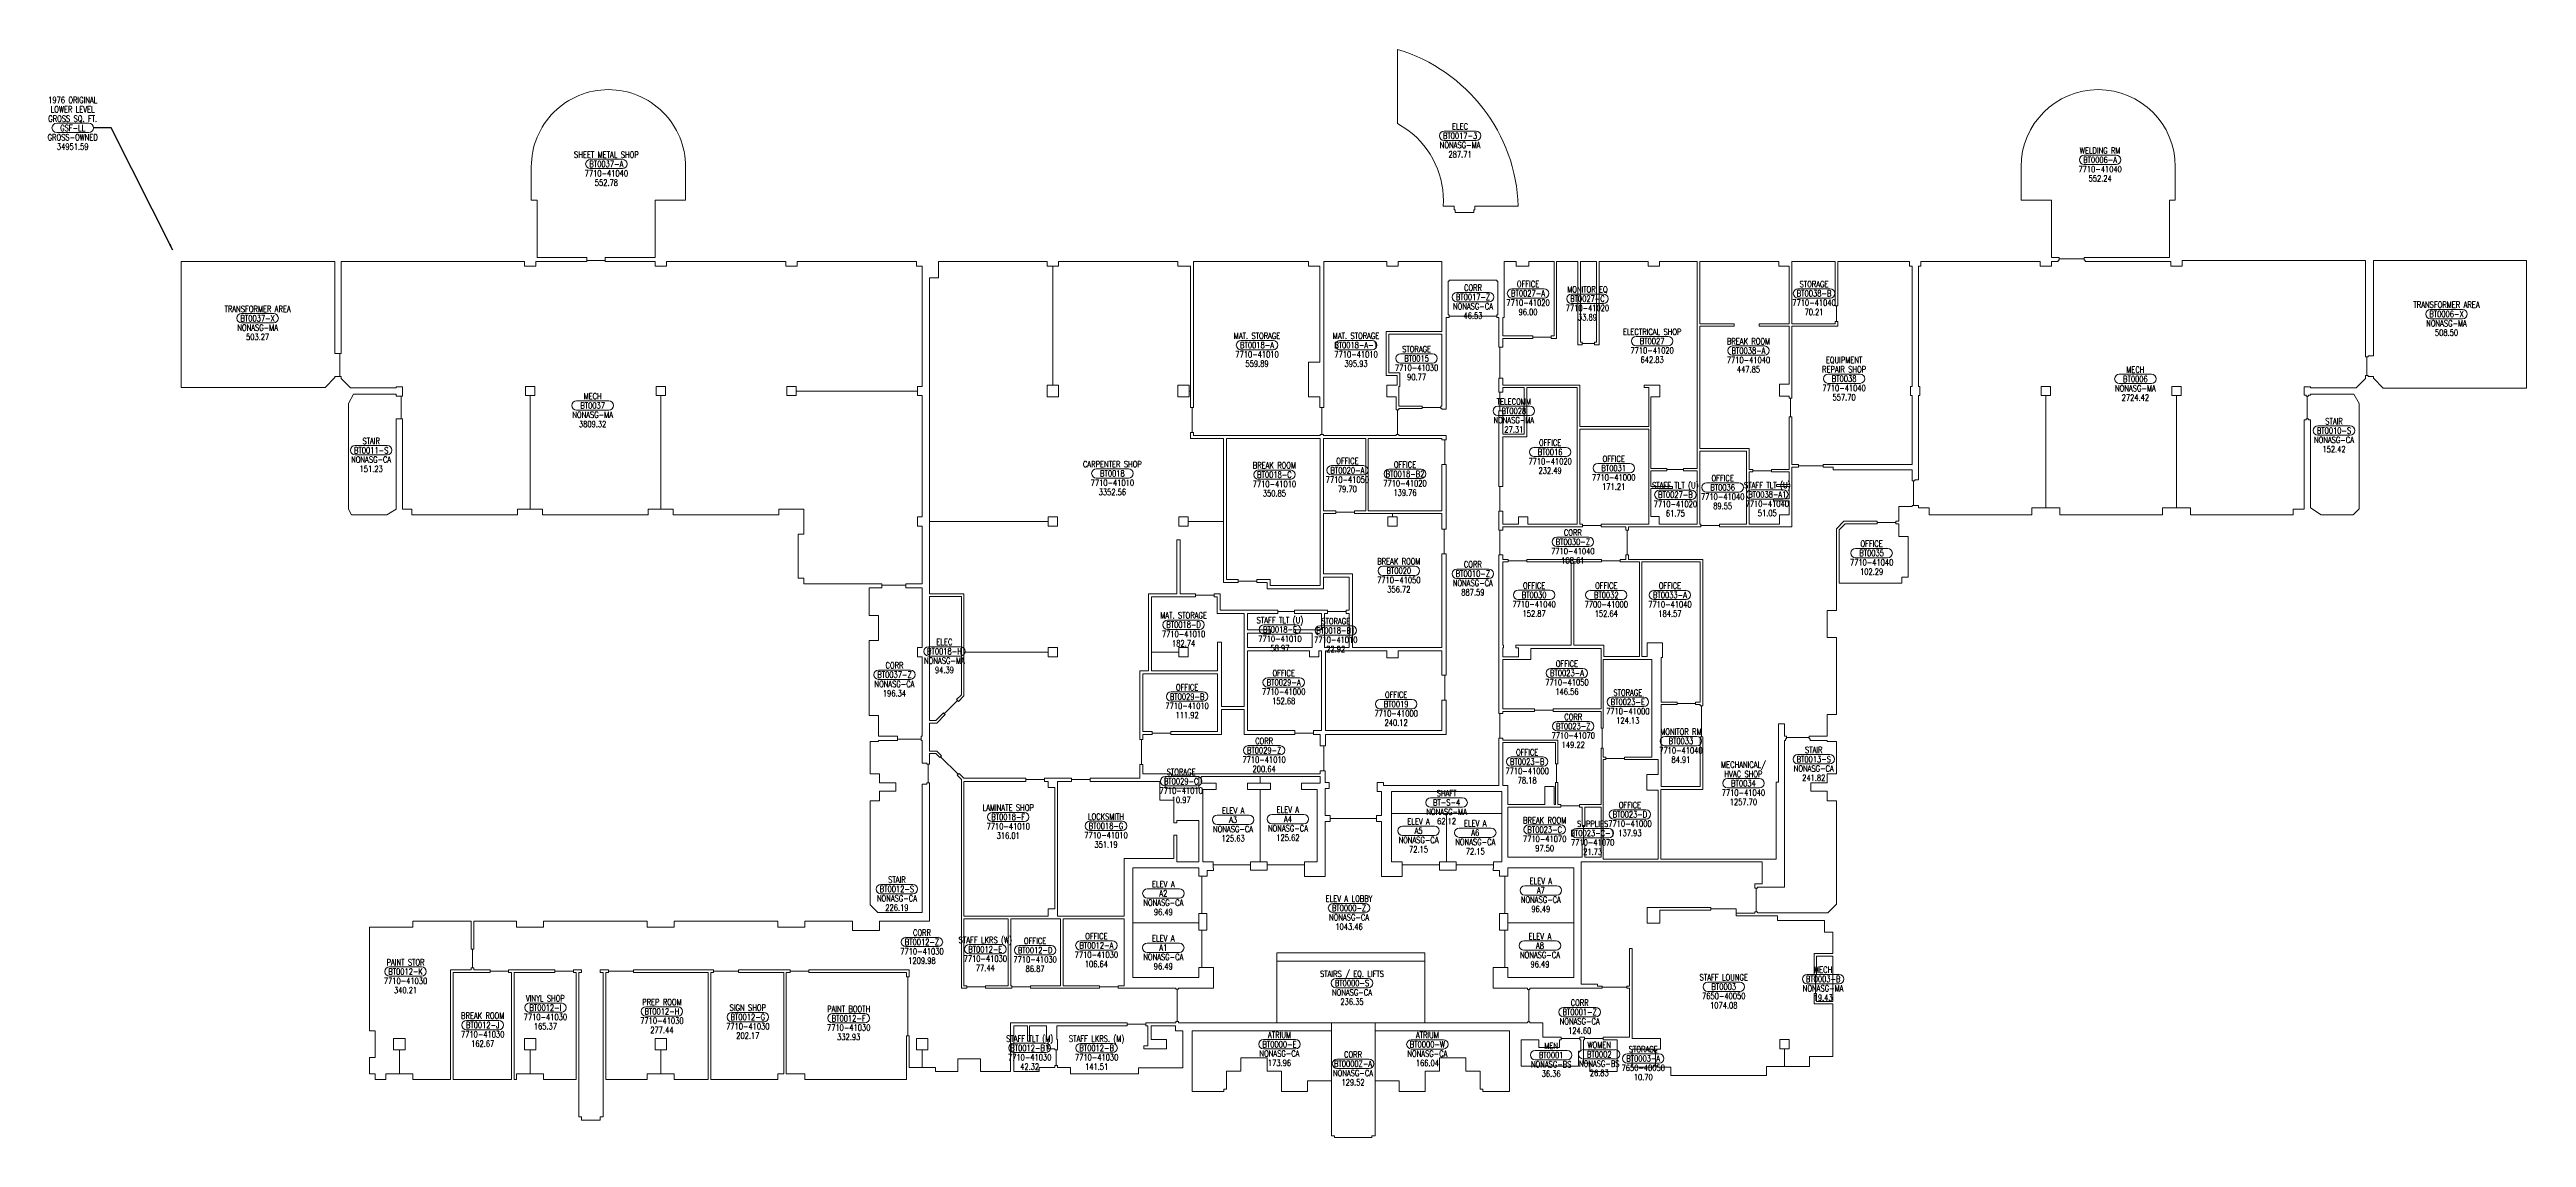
# Model space of a CAD drawing. Header units: inches. Extents: x 2498 to 7283, y 18126 to 20229.
import ezdxf
from ezdxf.enums import TextEntityAlignment as Align

# ---------------------------------------------------------------- set-up
doc = ezdxf.new("R2010")
doc.units = ezdxf.units.IN
doc.header["$LTSCALE"] = 48
doc.header["$MEASUREMENT"] = 0
doc.layers.get('0').update_dxf_attribs({"lineweight": 9})
for name, color, linetype, lineweight in [('AREA', 3, 'Continuous', 9), ('AREA2', 1, 'Continuous', 9), ('COSTC', 7, 'Continuous', 9), ('PLINE2', 5, 'Continuous', 9), ('ROOMNA', 7, 'Continuous', 9), ('ROOMNO', 7, 'Continuous', 9), ('ROOMOV', 7, 'Continuous', 9)]:
    doc.layers.add(name, color=color, linetype=linetype, lineweight=lineweight)
doc.styles.get("Standard").update_dxf_attribs({"font": 'simplex.shx', "width": 0.75})
doc.dimstyles.get("Standard").update_dxf_attribs({"dimtxt": 0.18, "dimasz": 0.18, "dimexe": 0.18, "dimexo": 0.0625, "dimgap": 0.09, "dimtad": 0, "dimtih": 1, "dimtoh": 1, "dimdec": 4, "dimzin": 0, "dimdsep": 46, "dimtxsty": 'Standard', "dimcen": 0.09, "dimadec": 0, "dimazin": 0, "dimtfac": 1, "dimtdec": 4, "dimtofl": 0, "dimtmove": 0, "dimatfit": 3, "dimfxl": 1, "dimtolj": 1, "dimtzin": 0, "dimarcsym": 0})

# ---------------------------------------------------------------- blocks, each defined once
blk = doc.blocks.new('ROOM')
at = {"layer": 'ROOMOV'}
for p, q in [((-31, 9), (31, 9)), ((31, -9), (-31, -9))]:
    blk.add_line(p, q, dxfattribs=at)
for centre, start, end in [((-31, 0), 90, 270), ((31, 0), 270, 90)]:
    blk.add_arc(centre, 9.04, start, end, dxfattribs=at)
at = {"color": 0, "width": 0.75, "flags": 1}
for tag, p in [('FLTYPE', (-60, -48)), ('FLFIN', (-60, -36)), ('USER1', (60, -48)), ('ICRA', (60, -36)), ('WLCOND', (-60, -96)), ('FLCOND', (-60, -60)), ('WLTYPE', (-60, -84)), ('WLFIN', (-60, -72)), ('BLDG', (-24, -84)), ('SITE', (-24, -72)), ('FLR', (-24, -96)), ('UCODE', (24, -72)), ('UDESC', (24, -84)), ('FCODE', (24, -96)), ('USER2', (60, -60)), ('USER3', (60, -72)), ('USER4', (60, -84)), ('USER5', (60, -96)), ('CLCOND', (-60, -132)), ('CLTYPE', (-60, -120)), ('CLFIN', (-60, -108)), ('CLHT', (-60, -144)), ('COSTCD', (-24, -108)), ('CHDATE', (-24, -144)), ('DEPTD', (-24, -120)), ('RDES', (-24, -132)), ('CONTACT', (24, -132)), ('DIVISION', (24, -120)), ('OCCUP', (24, -144)), ('FDESC', (24, -108)), ('USER6', (60, -108)), ('USER7', (60, -120)), ('USER8', (60, -132)), ('BLOCK', (60, -144)), ('BASE', (-60, -156)), ('CBACK', (-24, -156)), ('PRCONTACT', (24, -156)), ('BLOCK2', (60, -156))]:
    blk.add_attdef(tag, text='', height=6, dxfattribs=at).set_placement(p, align=Align.MIDDLE_CENTER)
at = {"layer": 'AREA', "width": 0.75}
blk.add_attdef('AREA', text='', height=12, dxfattribs=at).set_placement((0, -36), align=Align.MIDDLE_CENTER)
at = {"layer": 'AREA2', "width": 0.75}
blk.add_attdef('AREA2', text='', height=12, dxfattribs=at).set_placement((0, -36), align=Align.MIDDLE_CENTER)
at = {"layer": 'COSTC', "width": 0.75}
blk.add_attdef('COSTC', text='', height=12, dxfattribs=at).set_placement((0, -18), align=Align.MIDDLE_CENTER)
at = {"layer": 'ROOMNA', "width": 0.75}
for tag, p in [('RMNAA', (0, 54)), ('RMNAB', (0, 36)), ('RMNAC', (0, 18))]:
    blk.add_attdef(tag, text='', height=12, dxfattribs=at).set_placement(p, align=Align.MIDDLE_CENTER)
at = {"layer": 'ROOMNO', "width": 0.75}
blk.add_attdef('RMNU', text='', height=12, dxfattribs=at).set_placement((0, 0), align=Align.MIDDLE_CENTER)

msp = doc.modelspace()

# ---------------------------------------------------------------- linework, layer by layer
at = {"layer": 'PLINE2', "color": 6, "linetype": 'Continuous'}
for points in [[(5122.2, 20072.9), (5102.4, 20085.5), (5102.4, 20228.7, -0.321656), (5335.5, 19925.7), (5251.5, 19925.7), (5251.5, 19918.7), (5249.5, 19918.7), (5249.5, 19913.7), (5213.5, 19913.7), (5213.5, 19918.7), (5211.5, 19918.7), (5211.5, 19925.7), (5190.5, 19925.7, 0.255095)], [(3428.5, 19937.7), (3428.5, 20002.2, -0.414214), (3577.5, 20151.2, -0.414214), (3726.5, 20002.2), (3726.5, 19937.7), (3667.5, 19937.7), (3667.5, 19826.7), (3573.5, 19826.7), (3571.5, 19826.7), (3571.5, 19823.7), (3571.5, 19821.2), (3535.5, 19821.2), (3535.5, 19823.7), (3535.5, 19826.7), (3533.5, 19826.7), (3439.5, 19826.7), (3439.5, 19937.7)], [(6594, 19937.7), (6605, 19937.7), (6605, 20002.2, 1), (6307, 20002.2), (6307, 19937.7), (6366, 19937.7), (6366, 19826.7), (6380.7, 19826.7), (6380.7, 19824.2), (6428.7, 19824.2), (6428.7, 19826.7), (6594, 19826.7)]]:
    msp.add_lwpolyline(points, format="xyb", close=True, dxfattribs=at)
for points in [[(3049, 19640.9), (3056, 19640.9), (3056, 19640.9), (3058.5, 19640.9), (3058.5, 19596.9), (3056, 19596.9), (3049, 19596.9), (3049, 19594.9), (3030.3, 19575.7), (2751.7, 19575.7), (2751.7, 19818.7), (3049, 19818.7)], [(3907, 19329.2), (3907, 19340.2), (3955, 19340.2), (3955, 19292.2), (3944, 19292.2), (3944, 19207), (3955, 19207), (3955, 19196), (4106, 19196), (4106, 19193.5), (4152, 19193.5), (4152, 19196), (4184, 19196), (4184, 19307.2), (4174.5, 19307.2), (4174.5, 19325.2), (4184, 19325.2), (4184, 19559.7), (4174.5, 19559.7), (4174.5, 19568.7), (3940, 19568.7), (3940, 19559.7), (3922, 19559.7), (3922, 19577.7), (3940, 19577.7), (3940, 19568.7), (4174.5, 19568.7), (4174.5, 19577.7), (4184, 19577.7), (4184, 19810.2), (4172.5, 19810.2), (4172.5, 19818.7), (3942, 19818.7), (3942, 19810.2), (3920, 19810.2), (3920, 19818.7), (3689.5, 19818.7), (3689.5, 19810.2), (3667.5, 19810.2), (3667.5, 19818.7), (3571.5, 19818.7), (3571.5, 19821.2), (3535.5, 19821.2), (3535.5, 19818.7), (3437, 19818.7), (3437, 19810.2), (3415, 19810.2), (3415, 19818.7), (3061, 19818.7), (3061, 19640.9), (3058.5, 19640.9), (3058.5, 19596.9), (3061, 19596.9), (3061, 19592.7), (3079, 19574.7), (3167.5, 19574.7), (3167.5, 19576.7), (3179.5, 19576.7), (3179.5, 19558.7), (3177.2, 19558.7), (3177.2, 19514.7), (3179.5, 19514.7), (3179.5, 19340.2), (3197.5, 19340.2), (3197.5, 19329.2), (3402, 19329.2), (3402, 19340.2), (3426, 19340.2), (3426, 19559.7), (3417, 19559.7), (3417, 19577.7), (3435, 19577.7), (3435, 19559.7), (3426, 19559.7), (3426, 19340.2), (3450, 19340.2), (3450, 19329.2), (3654.5, 19329.2), (3654.5, 19340.2), (3678.5, 19340.2), (3678.5, 19559.7), (3669.5, 19559.7), (3669.5, 19577.7), (3687.5, 19577.7), (3687.5, 19559.7), (3678.5, 19559.7), (3678.5, 19340.2), (3702.5, 19340.2), (3702.5, 19329.2)], [(4604, 19027.8), (4604, 18896.8), (4604, 18894.8), (4605, 18894.8), (4607.5, 18894.8), (4607.5, 18846.8), (4605, 18846.8), (4604, 18846.8), (4604, 18844.8), (4604, 18820.2), (4508, 18820.2), (4508, 18817.7), (4472, 18817.7), (4472, 18820.2), (4420, 18820.2), (4420, 18817.7), (4384, 18817.7), (4384, 18820.2), (4264.5, 18820.2), (4255.1, 18829.6), (4253.4, 18827.8), (4219.4, 18861.7), (4221.2, 18863.5), (4211.8, 18872.8), (4198, 18872.8), (4198, 18926.8), (4211.8, 18926.8), (4228.3, 18943.2), (4226.5, 18945), (4251.9, 18970.5), (4253.7, 18968.7), (4264.5, 18979.5), (4264.5, 19063.7), (4427, 19063.7), (4427, 19054.7), (4445, 19054.7), (4445, 19072.7), (4427, 19072.7), (4427, 19063.7), (4264.5, 19063.7), (4264.5, 19176.5), (4198, 19176.5), (4198, 19316.2), (4427, 19316.2), (4427, 19307.2), (4445, 19307.2), (4445, 19325.2), (4427, 19325.2), (4427, 19316.2), (4198, 19316.2), (4198, 19787.7), (4215, 19787.7), (4215, 19818.7), (4425, 19818.7), (4425, 19810.2), (4436, 19810.2), (4436, 19579.7), (4425, 19579.7), (4425, 19557.7), (4447, 19557.7), (4447, 19579.7), (4436, 19579.7), (4436, 19810.2), (4447, 19810.2), (4447, 19818.7), (4677.5, 19818.7), (4677.5, 19810.2), (4702.2, 19810.2), (4702.2, 19568.7), (4699.5, 19568.7), (4699.5, 19579.7), (4677.5, 19579.7), (4677.5, 19557.7), (4699.5, 19557.7), (4699.5, 19568.7), (4702.2, 19568.7), (4702.2, 19536.6), (4705.2, 19536.6), (4705.2, 19488.6), (4702.2, 19488.6), (4702.2, 19476.6), (4766, 19476.6), (4766, 19316.2), (4697.5, 19316.2), (4697.5, 19325.2), (4679.5, 19325.2), (4679.5, 19307.2), (4697.5, 19307.2), (4697.5, 19316.2), (4766, 19316.2), (4766, 19198.6), (4794, 19198.6), (4794, 19201.1), (4830, 19201.1), (4830, 19198.6), (4850, 19198.6), (4850, 19186.6), (4959, 19186.6), (4959, 19208.8), (5008.5, 19208.8), (5008.5, 19144.8), (5003, 19144.8), (5003, 19142.3), (4967, 19142.3), (4967, 19144.8), (4903, 19144.8), (4903, 19142.3), (4871, 19142.3), (4871, 19144.8), (4759.6, 19144.8), (4759.6, 19176.8), (4747.6, 19176.8), (4747.6, 19174.3), (4711.6, 19174.3), (4711.6, 19176.8), (4682, 19176.8), (4682, 19280.8), (4676, 19280.8), (4676, 19176.8), (4621, 19176.8), (4621, 19027.8)], [(4708.2, 19818.7), (4708.2, 19536.6), (4705.2, 19536.6), (4705.2, 19488.6), (4708.2, 19488.6), (4708.2, 19482.6), (4953, 19482.6), (4953, 19484.6), (4956, 19484.6), (4956, 19536.6), (4952, 19536.6), (4952, 19557.7), (4930, 19557.7), (4930, 19624.7), (4952, 19624.7), (4952, 19810.2), (4930, 19810.2), (4930, 19818.7)], [(4960, 19818.7), (4960, 19536.6), (4956, 19536.6), (4956, 19484.6), (4959, 19484.6), (4959, 19482.6), (4967, 19482.6), (4967, 19482.6), (5015, 19482.6), (5015, 19482.6), (5099.5, 19482.6), (5099.5, 19484.6), (5102, 19484.6), (5102, 19532.6), (5099.5, 19532.6), (5099.5, 19557.7), (5081.5, 19557.7), (5081.5, 19579.7), (5101.7, 19579.7), (5101.7, 19598.8), (5080.5, 19598.8), (5080.5, 19683.7), (5188, 19683.7), (5188, 19818.7), (5103.5, 19818.7), (5103.5, 19810.2), (5081.5, 19810.2), (5081.5, 19818.7)], [(5409.5, 19670.2), (5399.3, 19670.2), (5399.3, 19672.7), (5363.3, 19672.7), (5363.3, 19670.2), (5305.6, 19670.2), (5305.6, 19655.7), (5305.6, 19653.7), (5302.6, 19653.7), (5300.1, 19653.7), (5300.1, 19593.7), (5302.6, 19593.7), (5305.6, 19593.7), (5305.6, 19591.7), (5305.6, 19580.2), (5454.1, 19580.2), (5454.1, 19500.2), (5587.6, 19500.2), (5587.6, 19575.2), (5578.5, 19575.2), (5578.5, 19580.2), (5609, 19580.2), (5609, 19557.2), (5591.6, 19557.2), (5591.6, 19419.2), (5622.6, 19419.2), (5622.6, 19416.7), (5654.6, 19416.7), (5654.6, 19419.2), (5681.1, 19419.2), (5681.1, 19818.7), (5608.5, 19818.7), (5608.5, 19810.2), (5586.5, 19810.2), (5586.5, 19818.7), (5491.5, 19818.7), (5491.5, 19658.2), (5483, 19658.2), (5483, 19660.7), (5459, 19660.7), (5459, 19658.2), (5450.5, 19658.2), (5450.5, 19818.7), (5409.5, 19818.7)], [(5404.6, 19729.7), (5404.6, 19733.7), (5404.6, 19753.7), (5404.6, 19757.7), (5404.6, 19777.7), (5404.6, 19781.7), (5404.6, 19801.7), (5404.6, 19805.7), (5404.5, 19805.7), (5404.5, 19818.7), (5356, 19818.7), (5356, 19810.2), (5331.2, 19810.2), (5331.2, 19818.7), (5308, 19818.7), (5308, 19710.7), (5305.6, 19710.7), (5305.6, 19675.2), (5337.3, 19675.2), (5363.3, 19675.2), (5363.3, 19672.7), (5399.3, 19672.7), (5399.3, 19675.2), (5404.5, 19675.2), (5404.5, 19705.7), (5404.6, 19705.7), (5404.6, 19709.7)], [(5486.5, 19818.7), (5455.5, 19818.7), (5455.5, 19663.2), (5459, 19663.2), (5459, 19660.7), (5483, 19660.7), (5483, 19663.2), (5486.5, 19663.2)], [(5859, 19693.7), (5800.6, 19693.7), (5800.6, 19698.7), (5859, 19698.7), (5859, 19810.2), (5839, 19810.2), (5839, 19818.7), (5686.1, 19818.7), (5686.1, 19698.7), (5752.6, 19698.7), (5752.6, 19693.7), (5686.1, 19693.7), (5686.1, 19675.2), (5686.1, 19581.7), (5686.1, 19581.7), (5686.1, 19577.7), (5686.1, 19577.7), (5686.1, 19457.7), (5781.6, 19457.7), (5781.6, 19417.2), (5788.6, 19417.2), (5788.6, 19414.7), (5788.6, 19414.7), (5788.6, 19414.7), (5824.6, 19414.7), (5824.6, 19414.7), (5824.6, 19414.7), (5824.6, 19414.7), (5824.6, 19414.7), (5824.6, 19414.7), (5824.6, 19414.7), (5824.6, 19414.7), (5824.6, 19414.7), (5824.6, 19414.7), (5824.6, 19414.7), (5824.6, 19414.7), (5824.6, 19414.7), (5824.6, 19414.7), (5824.6, 19417.2), (5859, 19417.2), (5859, 19518.7), (5861.5, 19518.7), (5861.5, 19554.7), (5859, 19554.7), (5859, 19558.7), (5840, 19558.7), (5840, 19577.7), (5840, 19577.7), (5840, 19581.7), (5840, 19581.7), (5859, 19581.7)], [(6096.5, 19559.7), (6093.5, 19559.7), (6093.5, 19577.7), (6096.5, 19577.7), (6096.5, 19810.2), (6091.5, 19810.2), (6091.5, 19818.7), (5952.6, 19818.7), (5952.6, 19733.2), (5950.1, 19733.2), (5950.1, 19733.2), (5950.1, 19733.2), (5950.1, 19703.2), (5950.1, 19703.2), (5950.1, 19703.2), (5952.6, 19703.2), (5952.6, 19693.7), (5864, 19693.7), (5864, 19554.7), (5861.5, 19554.7), (5861.5, 19518.7), (5864, 19518.7), (5864, 19426.5), (5876.6, 19426.5), (5876.6, 19424), (5924.6, 19424), (5924.6, 19426.5), (6096.5, 19426.5)], [(5947.6, 19818.7), (5947.6, 19733.2), (5950.1, 19733.2), (5950.1, 19703.2), (5947.6, 19703.2), (5947.6, 19698.7), (5864, 19698.7), (5864, 19818.7)], [(6108.5, 19397.2), (6101.5, 19397.2), (6101.5, 19395.2), (6099, 19395.2), (6099, 19347.2), (6108.5, 19347.2), (6108.5, 19343.2), (6129.5, 19343.2), (6129.5, 19329.2), (6328, 19329.2), (6328, 19343.2), (6355, 19343.2), (6355, 19559.7), (6346, 19559.7), (6346, 19577.7), (6364, 19577.7), (6364, 19559.7), (6355, 19559.7), (6355, 19343.2), (6382, 19343.2), (6382, 19329.2), (6580.5, 19329.2), (6580.5, 19343.2), (6607.5, 19343.2), (6607.5, 19559.7), (6598.5, 19559.7), (6598.5, 19577.7), (6616.5, 19577.7), (6616.5, 19559.7), (6607.5, 19559.7), (6607.5, 19343.2), (6634.5, 19343.2), (6634.5, 19329.2), (6833, 19329.2), (6833, 19340.2), (6854, 19340.2), (6854, 19512.7), (6857.5, 19512.7), (6857.5, 19514.7), (6860, 19514.7), (6860, 19558.7), (6857.5, 19558.7), (6857.5, 19560.7), (6854, 19560.7), (6854, 19576.7), (6866, 19576.7), (6866, 19574.7), (6954.5, 19574.7), (6972.5, 19592.7), (6972.5, 19598.7), (6975, 19598.7), (6975, 19634.7), (6972.5, 19634.7), (6972.5, 19820.7), (6618.5, 19820.7), (6618.5, 19810.2), (6596.5, 19810.2), (6596.5, 19818.7), (6430.7, 19818.7), (6430.7, 19821.7), (6428.7, 19821.7), (6428.7, 19824.2), (6380.7, 19824.2), (6380.7, 19821.7), (6378.7, 19821.7), (6378.7, 19818.7), (6366, 19818.7), (6366, 19810.2), (6344, 19810.2), (6344, 19818.7), (6113.5, 19818.7), (6113.5, 19810.2), (6108.5, 19810.2), (6108.5, 19577.7), (6111.5, 19577.7), (6111.5, 19559.7), (6108.5, 19559.7)], [(6987.7, 19636.7), (6977.5, 19636.7), (6977.5, 19634.7), (6975, 19634.7), (6975, 19598.7), (6977.5, 19598.7), (6977.5, 19596.7), (6987.7, 19596.7), (6987.7, 19593.3), (7006.3, 19574.2), (7283.5, 19574.2), (7283.5, 19820.7), (6987.7, 19820.7)], [(5294, 19783.2), (5294, 19780.7), (5296, 19780.7), (5296, 19715.7), (5294, 19715.7), (5294, 19713.2), (5202, 19713.2), (5202, 19715.7), (5200, 19715.7), (5200, 19780.7), (5202, 19780.7), (5202, 19783.2)], [(5196, 18904.8), (4963, 18904.8), (4963, 18884.8), (4963, 18882.8), (4962.5, 18882.8), (4960, 18882.8), (4960, 18834.8), (4962.5, 18834.8), (4962.5, 18812.3), (4970, 18812.3), (4970, 18800.3), (4962.5, 18800.3), (4962.5, 18748.3), (4971.7, 18748.3), (4971.7, 18742.3), (5061.7, 18742.3), (5061.7, 18748.3), (5071, 18748.3), (5071, 18794.3), (5063, 18794.3), (5063, 18812.3), (5075, 18812.3), (5075, 18806.3), (5297.6, 18806.3), (5297.6, 18897.6), (5300.1, 18897.6), (5300.1, 18945.6), (5297.6, 18945.6), (5297.6, 19252), (5300.1, 19252), (5300.1, 19300), (5297.6, 19300), (5297.6, 19336.2), (5300.1, 19336.2), (5300.1, 19384.2), (5297.6, 19384.2), (5297.6, 19530.3), (5300.1, 19530.3), (5300.1, 19566.3), (5297.6, 19566.3), (5297.6, 19593.7), (5300.1, 19593.7), (5300.1, 19653.7), (5297.6, 19653.7), (5297.6, 19710.7), (5294, 19710.7), (5294, 19713.2), (5202, 19713.2), (5202, 19710.7), (5196, 19710.7), (5196, 19533.6), (5188, 19533.6), (5188, 19534.6), (5186, 19534.6), (5186, 19537.1), (5150, 19537.1), (5150, 19534.6), (5104.5, 19534.6), (5104.5, 19532.6), (5102, 19532.6), (5102, 19484.6), (5104.5, 19484.6), (5104.5, 19482.6), (5196, 19482.6), (5196, 19474.6), (5193.5, 19474.6), (5193.5, 19426.6), (5196, 19426.6), (5196, 19301.7), (5192, 19301.7), (5192, 19253.7), (5196, 19253.7), (5196, 19019.3), (5193.5, 19019.3), (5193.5, 18971.3), (5196, 18971.3)], [(5104.5, 19539.6), (5150, 19539.6), (5150, 19537.1), (5186, 19537.1), (5186, 19539.6), (5188, 19539.6), (5188, 19678.7), (5085.5, 19678.7), (5085.5, 19603.8), (5106.7, 19603.8), (5106.7, 19577.6), (5104.5, 19577.6)], [(5347.1, 19575.2), (5305.6, 19575.2), (5305.6, 19568.3), (5305.6, 19566.3), (5302.6, 19566.3), (5300.1, 19566.3), (5300.1, 19530.3), (5302.6, 19530.3), (5305.6, 19530.3), (5305.6, 19528.3), (5305.6, 19485.2), (5347.1, 19485.2)], [(5305.6, 19480.2), (5305.6, 19386.2), (5305.6, 19384.2), (5302.6, 19384.2), (5300.1, 19384.2), (5300.1, 19336.2), (5302.6, 19336.2), (5305.6, 19336.2), (5305.6, 19334.2), (5305.6, 19311.2), (5336, 19311.2), (5336, 19325.2), (5354, 19325.2), (5354, 19311.2), (5449.1, 19311.2), (5449.1, 19575.2), (5352.1, 19575.2), (5352.1, 19480.2)], [(3167.5, 19562.7), (3167.5, 19558.7), (3174.5, 19558.7), (3174.5, 19558.7), (3177.2, 19558.7), (3177.2, 19514.7), (3174.5, 19514.7), (3174.5, 19514.7), (3167.5, 19514.7), (3167.5, 19340.2), (3149.5, 19329.2), (3081.1, 19329.2), (3075.1, 19340.2), (3075.1, 19544.7), (3085, 19562.7)], [(6950.2, 19562.7), (6866, 19562.7), (6866, 19560.7), (6862.5, 19560.7), (6862.5, 19558.7), (6860, 19558.7), (6860, 19514.7), (6862.5, 19514.7), (6862.5, 19512.7), (6866, 19512.7), (6866, 19343.2), (6887, 19329.2), (6948.3, 19329.2), (6960.1, 19340.9), (6960.1, 19544.7)], [(5587.6, 19495.2), (5454.1, 19495.2), (5454.1, 19311.2), (5459.7, 19311.2), (5459.7, 19308.7), (5495.7, 19308.7), (5495.7, 19311.2), (5587.6, 19311.2)], [(4772, 19204.6), (4792, 19204.6), (4794, 19204.6), (4794, 19203.6), (4794, 19201.1), (4830, 19201.1), (4830, 19203.6), (4830, 19204.6), (4832, 19204.6), (4856, 19204.6), (4856, 19192.6), (4953, 19192.6), (4953, 19476.6), (4772, 19476.6)], [(5040.6, 19476.6), (4959, 19476.6), (4959, 19337.1), (4983.2, 19337.1), (4983.2, 19334.6), (5019.2, 19334.6), (5019.2, 19337.1), (5040.6, 19337.1)], [(5188, 19476.6), (5188, 19474.6), (5193.5, 19474.6), (5193.5, 19426.6), (5191, 19426.6), (5191, 19426.6), (5188, 19426.6), (5188, 19337.1), (5045.6, 19337.1), (5045.6, 19476.6)], [(5686.1, 19311.2), (5688.1, 19311.2), (5688.1, 19308.7), (5724.1, 19308.7), (5724.1, 19311.2), (5776.6, 19311.2), (5776.6, 19452.7), (5686.1, 19452.7)], [(5548.5, 19306.2), (5548.5, 19300), (5546, 19300), (5546, 19252), (5548.5, 19252), (5548.5, 19243.2), (5692.2, 19243.2), (5692.2, 18960.5), (5689.7, 18960.5), (5689.7, 18900.5), (5692.2, 18900.5), (5692.2, 18798.5), (5611.2, 18798.5), (5611.2, 18663.7), (5833.5, 18663.7), (5833.5, 18812.6), (5838, 18812.6), (5838, 18925.3), (5850, 18925.3), (5850, 18901.3), (5853.5, 18901.3), (5853.5, 18898.8), (5897.5, 18898.8), (5897.5, 18901.3), (5932.5, 18901.3), (5932.5, 18943.3), (5950.5, 18943.3), (5950.5, 19092.2), (5932.5, 19092.2), (5932.5, 19144.2), (5950.5, 19144.2), (5950.5, 19302.6), (5964.8, 19317), (6029, 19317), (6029, 19314.5), (6065, 19314.5), (6065, 19317), (6070.5, 19317), (6070.5, 19345.2), (6096.5, 19345.2), (6096.5, 19347.2), (6099, 19347.2), (6099, 19395.2), (6096.5, 19395.2), (6096.5, 19416.2), (5944.1, 19416.2), (5944.1, 19421.5), (5924.6, 19421.4), (5924.6, 19424), (5876.6, 19424), (5876.6, 19421.5), (5864, 19421.5), (5864, 19306.2), (5724.1, 19306.2), (5724.1, 19308.7), (5688.1, 19308.7), (5688.1, 19306.2)], [(5681.1, 19414.2), (5654.6, 19414.2), (5654.6, 19416.7), (5622.6, 19416.7), (5622.6, 19414.2), (5591.6, 19414.2), (5591.6, 19384.2), (5633.6, 19384.2), (5633.6, 19380.2), (5591.6, 19380.2), (5591.6, 19326.2), (5607.5, 19326.2), (5607.5, 19311.2), (5681.1, 19311.2)], [(5840.5, 19311.2), (5840.5, 19329.2), (5859, 19329.2), (5859, 19356.2), (5828.5, 19356.2), (5828.5, 19360.2), (5859, 19360.2), (5859, 19384.2), (5834.5, 19384.2), (5834.5, 19388.2), (5859, 19388.2), (5859, 19412.2), (5824.6, 19412.2), (5824.6, 19414.7), (5788.6, 19414.7), (5788.6, 19412.2), (5781.6, 19412.2), (5781.6, 19311.2)], [(5188, 19332.1), (5092.5, 19332.1), (5092.5, 19325.2), (5101.5, 19325.2), (5101.5, 19307.2), (5083.5, 19307.2), (5083.5, 19325.2), (5092.5, 19325.2), (5092.5, 19332.1), (5019.2, 19332.1), (5019.2, 19334.6), (4983.2, 19334.6), (4983.2, 19332.1), (4959, 19332.1), (4959, 19215.3), (5015, 19215.3), (5015, 19072.7), (5188, 19072.7), (5188, 19253.7), (5192, 19253.7), (5192, 19301.7), (5188, 19301.7)], [(5543.5, 19306.2), (5495.7, 19306.2), (5495.7, 19308.7), (5459.7, 19308.7), (5459.7, 19306.2), (5305.6, 19306.2), (5305.6, 19302), (5305.6, 19300), (5302.6, 19300), (5300.1, 19300), (5300.1, 19252), (5302.6, 19252), (5305.6, 19252), (5305.6, 19250), (5305.6, 19243.2), (5315.7, 19243.2), (5315.7, 19240.7), (5351.7, 19240.7), (5351.7, 19243.2), (5496.5, 19243.2), (5496.5, 19240.7), (5532.5, 19240.7), (5532.5, 19243.2), (5543.5, 19243.2), (5543.5, 19252), (5546, 19252), (5546, 19300), (5543.5, 19300)], [(6088.5, 19287.2), (6070.5, 19287.2), (6070.5, 19312), (6065, 19312), (6065, 19314.5), (6029, 19314.5), (6029, 19312), (5966.9, 19312), (5955.5, 19300.5), (5955.5, 19197), (6076.5, 19197), (6076.5, 19209), (6088.5, 19209)], [(5305.6, 19238.2), (5305.6, 19077.2), (5306.6, 19077.2), (5306.6, 19072.2), (5305.6, 19072.2), (5305.6, 19054.7), (5336, 19054.7), (5336, 19072.2), (5330.6, 19072.2), (5330.6, 19077.2), (5437.7, 19077.2), (5437.7, 19238.2), (5351.7, 19238.2), (5351.7, 19240.7), (5315.7, 19240.7), (5315.7, 19238.2)], [(5442.7, 19238.2), (5442.7, 19077.2), (5500.5, 19077.2), (5500.5, 19055.7), (5569.5, 19055.7), (5569.5, 19238.2), (5534.5, 19238.2), (5532.5, 19238.2), (5532.5, 19240.7), (5496.5, 19240.7), (5496.5, 19238.2)], [(4184, 19188), (4154, 19188), (4152, 19188), (4152, 19191), (4152, 19193.5), (4106, 19193.5), (4106, 19191), (4106, 19188), (4104, 19188), (4081, 19188), (4081, 19134.7), (4099, 19134.7), (4099, 19086.7), (4081, 19086.7), (4081, 18941.3), (4099, 18941.3), (4099, 18901.3), (4134, 18901.3), (4136, 18901.3), (4136, 18898.3), (4136, 18895.8), (4182, 18895.8), (4182, 18901.3), (4184, 18901.3), (4184, 19054.7), (4174.5, 19054.7), (4174.5, 19072.7), (4184, 19072.7)], [(5687.2, 19238.2), (5574.5, 19238.2), (5574.5, 19055.7), (5584.8, 19055.7), (5584.8, 19081.7), (5614, 19081.7), (5614, 19053.7), (5611.6, 19053.7), (5611.6, 18967.5), (5642.2, 18967.5), (5642.2, 18965), (5678.2, 18965), (5678.2, 18967.5), (5687.2, 18967.5)], [(4259.5, 19171.5), (4198, 19171.5), (4198, 18931.8), (4209.8, 18931.8), (4224.7, 18946.8), (4226.5, 18945), (4251.9, 18970.5), (4250.2, 18972.2), (4259.5, 18981.5)], [(4753.6, 19138.8), (4753.6, 19170.8), (4749.6, 19170.8), (4747.6, 19170.8), (4747.6, 19171.8), (4747.6, 19174.3), (4711.6, 19174.3), (4711.6, 19171.8), (4711.6, 19170.8), (4709.6, 19170.8), (4627, 19170.8), (4627, 19063.7), (4679.5, 19063.7), (4679.5, 19072.7), (4697.5, 19072.7), (4697.5, 19054.7), (4679.5, 19054.7), (4679.5, 19063.7), (4627, 19063.7), (4627, 19027.8), (4754, 19027.8), (4754, 19083.3), (4762, 19083.3), (4762, 18958.8), (4806, 18958.8), (4806, 19138.8)], [(4955, 19106.8), (4955, 19138.8), (4905, 19138.8), (4903, 19138.8), (4903, 19139.8), (4903, 19142.3), (4871, 19142.3), (4871, 19139.8), (4871, 19138.8), (4869, 19138.8), (4812, 19138.8), (4812, 19106.8), (4857, 19106.8), (4857, 19100.8), (4812, 19100.8), (4812, 19072.7), (4937, 19072.7), (4937, 19100.8), (4905, 19100.8), (4905, 19106.8)], [(5009, 19138.8), (5005, 19138.8), (5003, 19138.8), (5003, 19139.8), (5003, 19142.3), (4967, 19142.3), (4967, 19139.8), (4967, 19138.8), (4965, 19138.8), (4961, 19138.8), (4961, 19072.7), (5009, 19072.7)], [(4902, 18912.8), (4904, 18912.8), (4904, 18909.8), (4904, 18907.3), (4940, 18907.3), (4940, 18909.8), (4940, 18912.8), (4942, 18912.8), (4955, 18912.8), (4955, 19066.7), (4950, 19066.7), (4950, 19054.7), (4932, 19054.7), (4932, 19066.7), (4812, 19066.7), (4812, 18912.8)], [(5188, 18912.8), (5188, 18969.3), (5188, 18971.3), (5191, 18971.3), (5193.5, 18971.3), (5193.5, 19019.3), (5191, 19019.3), (5188, 19019.3), (5188, 19021.3), (5188, 19066.7), (5103.5, 19066.7), (5103.5, 19052.7), (5081.5, 19052.7), (5081.5, 19066.7), (4963, 19066.7), (4963, 18912.8)], [(5495.5, 19070.7), (5359.7, 19070.7), (5359.7, 19049.7), (5305.6, 19049.7), (5305.6, 18954.1), (5367, 18954.1), (5367, 18951.6), (5403, 18951.6), (5403, 18954.1), (5495.6, 18954.1)], [(5593.6, 19049.6), (5499.6, 19049.6), (5499.6, 18916.7), (5497.6, 18916.7), (5497.6, 18878.2), (5499.6, 18878.2), (5499.6, 18861.2), (5504.5, 18861.2), (5504.5, 18858.7), (5540.5, 18858.7), (5540.5, 18861.2), (5593.6, 18861.2)], [(4610, 18910.8), (4626, 18910.8), (4628, 18910.8), (4628, 18909.8), (4628, 18907.3), (4664, 18907.3), (4664, 18909.8), (4664, 18910.8), (4666, 18910.8), (4754, 18910.8), (4754, 19021.8), (4610, 19021.8), (4610, 18990.3), (4609.8, 18990.3), (4609.8, 18938.3), (4610, 18938.3)], [(4952.5, 18828.8), (4952.5, 18832.8), (4952.5, 18834.8), (4957.5, 18834.8), (4960, 18834.8), (4960, 18882.8), (4957.5, 18882.8), (4952.5, 18882.8), (4952.5, 18884.8), (4952.5, 18904.8), (4940, 18904.8), (4940, 18907.3), (4904, 18907.3), (4904, 18904.8), (4806, 18904.8), (4806, 18952.8), (4762, 18952.8), (4762, 18904.8), (4664, 18904.8), (4664, 18907.3), (4628, 18907.3), (4628, 18904.8), (4610, 18904.8), (4610, 18894.8), (4607.5, 18894.8), (4607.5, 18846.8), (4610, 18846.8), (4610, 18828.8), (4665.5, 18828.8), (4665.5, 18826.3), (4701.5, 18826.3), (4701.5, 18828.8)], [(5611.6, 18804), (5687.2, 18804), (5687.2, 18900.5), (5689.7, 18900.5), (5689.7, 18960.5), (5687.2, 18960.5), (5687.2, 18962.5), (5678.2, 18962.5), (5678.2, 18965), (5642.2, 18965), (5642.2, 18962.5), (5611.6, 18962.5)], [(5305.6, 18949.1), (5305.6, 18947.6), (5305.6, 18945.6), (5302.6, 18945.6), (5300.1, 18945.6), (5300.1, 18897.6), (5302.6, 18897.6), (5305.6, 18897.6), (5305.6, 18895.6), (5305.6, 18894.1), (5412.1, 18894.1), (5412.1, 18848.1), (5409.6, 18848.1), (5409.6, 18812.1), (5412.1, 18812.1), (5412.1, 18769.2), (5417.6, 18769.2), (5417.6, 18766.7), (5453.6, 18766.7), (5453.6, 18769.2), (5495.6, 18769.2), (5495.6, 18878.2), (5497.6, 18878.2), (5497.6, 18916.7), (5495.6, 18916.7), (5495.6, 18949.1), (5403, 18949.1), (5403, 18951.6), (5367, 18951.6), (5367, 18949.1)], [(4259.5, 18818.1), (4251.6, 18826), (4253.4, 18827.8), (4219.4, 18861.7), (4217.6, 18860), (4209.8, 18867.8), (4198, 18867.8), (4198, 18847.2), (4195.5, 18847.2), (4195.5, 18811.2), (4198, 18811.2), (4198, 18543.7), (4101, 18543.7), (4101, 18526.2), (4049, 18526.2), (4049, 18543.7), (3957, 18543.7), (3957, 18532.7), (3905, 18532.7), (3905, 18543.7), (3704.5, 18543.7), (3704.5, 18532.7), (3652.5, 18532.7), (3652.5, 18543.7), (3452, 18543.7), (3452, 18532.7), (3400, 18532.7), (3400, 18543.7), (3317.2, 18543.7), (3317.2, 18489.7), (3314.7, 18489.7), (3314.7, 18453.7), (3317.2, 18453.7), (3317.2, 18449.7), (3348.7, 18449.7), (3348.7, 18447.2), (3384.7, 18447.2), (3384.7, 18449.7), (3473.7, 18449.7), (3473.7, 18447.2), (3509.7, 18447.2), (3509.7, 18449.7), (3525.7, 18449.7), (3525.7, 18444.7), (3520.2, 18444.7), (3520.2, 18166.1), (3525.7, 18166.1), (3525.7, 18159.6), (3561.7, 18159.6), (3561.7, 18166.1), (3567.2, 18166.1), (3567.2, 18444.7), (3561.7, 18444.7), (3561.7, 18449.7), (3577.7, 18449.7), (3577.7, 18447.2), (3625.7, 18447.2), (3625.7, 18449.7), (3780.7, 18449.7), (3780.7, 18447.2), (3828.7, 18447.2), (3828.7, 18449.7), (3928.7, 18449.7), (3928.7, 18447.2), (3964.7, 18447.2), (3964.7, 18449.7), (4158.5, 18449.7), (4158.5, 18436.2), (4156, 18436.2), (4156, 18322.2), (4158.5, 18322.2), (4158.5, 18261.2), (4183.5, 18261.2), (4183.5, 18295.2), (4172.5, 18295.2), (4172.5, 18317.2), (4194.5, 18317.2), (4194.5, 18295.2), (4183.5, 18295.2), (4183.5, 18261.2), (4209.5, 18261.2), (4209.5, 18253.2), (4252.5, 18253.2), (4252.5, 18277.7), (4296.5, 18277.7), (4296.5, 18253.2), (4354.5, 18253.2), (4354.5, 18347.7), (4580, 18347.7), (4580, 18344.7), (4616, 18344.7), (4616, 18347.7), (4673.7, 18347.7), (4673.7, 18350.3), (4676.2, 18350.3), (4676.2, 18412.3), (4673.7, 18412.3), (4673.7, 18414.3), (4562.5, 18414.3), (4562.5, 18416.8), (4526.5, 18416.8), (4526.5, 18414.3), (4393, 18414.3), (4393, 18416.8), (4357, 18416.8), (4357, 18414.3), (4306, 18414.3), (4306, 18416.8), (4270, 18416.8), (4270, 18414.3), (4259.5, 18414.3)], [(4193, 18849.2), (4184, 18849.2), (4184, 18893.3), (4182, 18893.3), (4182, 18895.8), (4136, 18895.8), (4136, 18893.3), (4099, 18893.3), (4099, 18891.3), (4083, 18891.3), (4083, 18828.5), (4101, 18828.5), (4101, 18811.2), (4133, 18811.2), (4133, 18795.2), (4101, 18795.2), (4101, 18776.5), (4083, 18776.5), (4083, 18575.5), (4097.8, 18560.7), (4184, 18560.7), (4184, 18809.1), (4193, 18809.1), (4193, 18811.2), (4195.5, 18811.2), (4195.5, 18847.2), (4193, 18847.2)], [(5407.1, 18889.1), (5305.6, 18889.1), (5305.6, 18806.3), (5315.5, 18806.3), (5315.5, 18769.2), (5386.5, 18769.2), (5386.5, 18804.3), (5404.5, 18804.3), (5404.5, 18769.2), (5407.1, 18769.2), (5407.1, 18812.1), (5409.6, 18812.1), (5409.6, 18848.1), (5407.1, 18848.1)], [(5605.7, 18797.3), (5583.7, 18797.3), (5583.7, 18827.2), (5605.7, 18827.2), (5605.7, 18856.2), (5540.5, 18856.2), (5540.5, 18858.7), (5504.5, 18858.7), (5504.5, 18856.2), (5499.6, 18856.2), (5499.6, 18663.7), (5605.7, 18663.7)], [(5933.6, 18560.2), (5950.5, 18577), (5950.5, 18776.5), (5932.5, 18776.5), (5932.5, 18795.2), (5900.5, 18795.2), (5900.5, 18811.2), (5932.5, 18811.2), (5932.5, 18828.5), (5950.5, 18828.5), (5950.5, 18891.3), (5932.5, 18891.3), (5932.5, 18893.3), (5899.5, 18893.3), (5899.5, 18896.3), (5897.5, 18896.3), (5897.5, 18898.8), (5853.5, 18898.8), (5853.5, 18896.3), (5851.5, 18896.3), (5851.5, 18893.3), (5850, 18893.3), (5850, 18610), (5797.7, 18610), (5797.7, 18608), (5795.2, 18608), (5795.2, 18562), (5797.7, 18562), (5797.7, 18560.2)], [(4440, 18802.2), (4427, 18802.2), (4427, 18814.2), (4422, 18814.2), (4420, 18814.2), (4420, 18815.2), (4420, 18817.7), (4384, 18817.7), (4384, 18815.2), (4384, 18814.2), (4382, 18814.2), (4264.5, 18814.2), (4264.5, 18553.7), (4427, 18553.7), (4427, 18567.7), (4440, 18567.7)], [(4510, 18814.2), (4508, 18814.2), (4508, 18815.2), (4508, 18817.7), (4472, 18817.7), (4472, 18815.2), (4472, 18814.2), (4470, 18814.2), (4445, 18814.2), (4445, 18553.7), (4574, 18553.7), (4574, 18664.8), (4670, 18664.8), (4670, 18710.3), (4676, 18710.3), (4676, 18658.8), (4718, 18658.8), (4718, 18738.3), (4676, 18738.3), (4676, 18734.3), (4670, 18734.3), (4670, 18777.8), (4643, 18777.8), (4643, 18814.2)], [(4718, 18823.8), (4701.5, 18823.8), (4701.5, 18826.3), (4665.5, 18826.3), (4665.5, 18823.8), (4653.2, 18823.8), (4653.2, 18800.8), (4718, 18800.8), (4718, 18810.8)], [(4836.5, 18798.7), (4812, 18798.7), (4812, 18810.8), (4836.5, 18810.8), (4836.5, 18823.8), (4723, 18823.8), (4723, 18810.8), (4752, 18810.8), (4752, 18798.7), (4726, 18798.7), (4726, 18658.8), (4746, 18658.8), (4746, 18652.8), (4818, 18652.8), (4818, 18658.8), (4836.5, 18658.8)], [(4946.7, 18798.7), (4916.5, 18798.7), (4916.5, 18810.8), (4952.5, 18810.8), (4952.5, 18823.8), (4836.5, 18823.8), (4836.5, 18810.8), (4856.5, 18810.8), (4856.5, 18798.7), (4836.5, 18798.7), (4836.5, 18658.8), (4850.5, 18658.8), (4850.5, 18652.8), (4922.5, 18652.8), (4922.5, 18658.8), (4946.7, 18658.8)], [(5090.5, 18794.3), (5303.5, 18794.3), (5303.5, 18752.3), (5090.5, 18752.3)], [(5461.6, 18728.7), (5459.1, 18728.7), (5459.1, 18764.2), (5453.6, 18764.2), (5453.6, 18766.7), (5417.6, 18766.7), (5417.6, 18764.2), (5315.5, 18764.2), (5315.5, 18667.7), (5459.1, 18667.7), (5459.1, 18692.7), (5461.6, 18692.7)], [(5495.6, 18764.2), (5464.1, 18764.2), (5464.1, 18728.7), (5461.6, 18728.7), (5461.6, 18692.7), (5464.1, 18692.7), (5464.1, 18667.7), (5495.6, 18667.7)], [(4724, 18454.3), (4746.5, 18454.3), (4746.5, 18414.3), (4678.7, 18414.3), (4678.7, 18412.3), (4676.2, 18412.3), (4676.2, 18350.3), (4678.7, 18350.3), (4678.7, 18347.7), (4869, 18347.7), (4869, 18482.7), (5155, 18482.7), (5155, 18347.7), (5353.1, 18347.7), (5353.1, 18349.7), (5355.6, 18349.7), (5355.6, 18411.7), (5353.1, 18411.7), (5353.1, 18414.3), (5287, 18414.3), (5287, 18454.3), (5309.5, 18454.3), (5309.5, 18526.3), (5299.5, 18526.3), (5299.5, 18558.8), (5309.5, 18558.8), (5309.5, 18630.8), (5299, 18630.7), (5299, 18642.2), (5287, 18642.2), (5287, 18646.7), (5287.5, 18646.7), (5287.5, 18652.8), (5215.5, 18652.8), (5215.5, 18642.8), (5183, 18642.8), (5183, 18652.8), (5111, 18652.8), (5111, 18630.3), (5071, 18630.3), (5071, 18736.3), (5061.7, 18736.3), (5061.7, 18742.3), (4971.7, 18742.3), (4971.7, 18736.3), (4962.5, 18736.3), (4962.5, 18630.3), (4922.5, 18630.3), (4922.5, 18652.8), (4850.5, 18652.8), (4850.5, 18642.8), (4818, 18642.8), (4818, 18652.8), (4746, 18652.8), (4746, 18646.7), (4746.5, 18646.7), (4746.5, 18642.2), (4734.5, 18642.2), (4734.5, 18630.7), (4730, 18630.7), (4730, 18630.8), (4724, 18630.8), (4724, 18558.8), (4734, 18558.8), (4734, 18526.3), (4724, 18526.3)], [(5197, 18752.3), (5090.5, 18752.3), (5090.5, 18658.8), (5111, 18658.8), (5111, 18652.8), (5183, 18652.8), (5183, 18658.8), (5197, 18658.8)], [(5303.5, 18752.3), (5197, 18752.3), (5197, 18658.8), (5215.5, 18658.8), (5215.5, 18652.8), (5287.5, 18652.8), (5287.5, 18658.8), (5303.5, 18658.8)], [(4724, 18630.8), (4718, 18630.8), (4718, 18646.8), (4591, 18646.8), (4591, 18540.8), (4718, 18540.8), (4718, 18558.8), (4724, 18558.8)], [(5442.5, 18646.8), (5315.5, 18646.8), (5315.5, 18630.8), (5309.5, 18630.8), (5309.5, 18558.8), (5315.5, 18558.8), (5315.5, 18540.8), (5442.5, 18540.8)], [(5909.5, 18440), (5907, 18440), (5907, 18481.3), (5943, 18481.3), (5943, 18522.6), (5927, 18522.6), (5927, 18545.3), (5836.3, 18545.3), (5836.3, 18554.5), (5756.7, 18554.5), (5756.7, 18559.7), (5756.7, 18567.8), (5707.7, 18567.8), (5707.7, 18565.3), (5609, 18565.3), (5609, 18540.2), (5584.8, 18540.2), (5584.8, 18570.3), (5707.7, 18570.3), (5707.7, 18567.8), (5756.7, 18567.8), (5756.7, 18559.7), (5792.7, 18559.7), (5792.7, 18562), (5795.2, 18562), (5795.2, 18608), (5792.7, 18608), (5792.7, 18616), (5806.5, 18616), (5806.5, 18658.7), (5457.3, 18658.7), (5457.3, 18422), (5488.8, 18422), (5488.8, 18418.2), (5497.3, 18418.2), (5497.3, 18416.3), (5545.3, 18416.3), (5545.3, 18418.2), (5550.1, 18418.2), (5550.1, 18491.2), (5555.7, 18491.2), (5555.7, 18317.3), (5610.5, 18317.3), (5610.5, 18296.5), (5603.5, 18296.5), (5603.5, 18294.3), (5600.6, 18294.3), (5600.6, 18264.3), (5603.5, 18264.3), (5603.5, 18262), (5630.2, 18262), (5630.2, 18246), (5814.8, 18246), (5814.8, 18262.8), (5850, 18262.8), (5850, 18297.2), (5841, 18297.2), (5841, 18315.2), (5859, 18315.2), (5859, 18297.2), (5850, 18297.2), (5850, 18262.8), (5898, 18262.8), (5898, 18282.6), (5943, 18282.6), (5943, 18384), (5907, 18384), (5907, 18404), (5909.5, 18404)], [(3314.7, 18489.7), (3312.2, 18489.7), (3312.2, 18543.7), (3199.5, 18543.7), (3199.5, 18532.7), (3126.7, 18532.7), (3115.7, 18532.7), (3115.7, 18332.2), (3126.7, 18332.2), (3126.7, 18280.2), (3115.7, 18280.2), (3115.7, 18249.2), (3126.7, 18249.2), (3126.7, 18238.2), (3147.5, 18238.2), (3147.5, 18249.2), (3173.5, 18249.2), (3173.5, 18295.2), (3162.5, 18295.2), (3162.5, 18317.2), (3184.5, 18317.2), (3184.5, 18295.2), (3173.5, 18295.2), (3173.5, 18249.2), (3199.5, 18249.2), (3199.5, 18238.2), (3272.2, 18238.2), (3272.2, 18449.7), (3312.2, 18449.7), (3312.2, 18453.7), (3314.7, 18453.7)], [(4350, 18548.7), (4264.5, 18548.7), (4264.5, 18419.3), (4270, 18419.3), (4270, 18416.8), (4306, 18416.8), (4306, 18419.3), (4350, 18419.3)], [(4355, 18419.3), (4357, 18419.3), (4357, 18416.8), (4393, 18416.8), (4393, 18419.3), (4451, 18419.3), (4451, 18548.7), (4355, 18548.7)], [(4574, 18548.7), (4456, 18548.7), (4456, 18419.3), (4526.5, 18419.3), (4526.5, 18416.8), (4562.5, 18416.8), (4562.5, 18419.3), (4574, 18419.3)], [(4724, 18526.3), (4718, 18526.3), (4718, 18540.8), (4591, 18540.8), (4591, 18434.8), (4718, 18434.8), (4718, 18454.3), (4724, 18454.3)], [(5442.5, 18540.8), (5315.5, 18540.8), (5315.5, 18526.3), (5309.5, 18526.3), (5309.5, 18454.3), (5315.5, 18454.3), (5315.5, 18434.8), (5442.5, 18434.8)], [(5943, 18476.3), (5912, 18476.3), (5912, 18440), (5909.5, 18440), (5909.5, 18404), (5912, 18404), (5912, 18389), (5943, 18389)], [(3390.2, 18444.7), (3384.7, 18444.7), (3384.7, 18447.2), (3348.7, 18447.2), (3348.7, 18444.7), (3277.2, 18444.7), (3277.2, 18238.2), (3390.2, 18238.2)], [(3515.2, 18444.7), (3509.7, 18444.7), (3509.7, 18447.2), (3473.7, 18447.2), (3473.7, 18444.7), (3395.2, 18444.7), (3395.2, 18238.2), (3400, 18238.2), (3400, 18249.2), (3426, 18249.2), (3426, 18295.2), (3415, 18295.2), (3415, 18317.2), (3437, 18317.2), (3437, 18295.2), (3426, 18295.2), (3426, 18249.2), (3452, 18249.2), (3452, 18238.2), (3515.2, 18238.2)], [(3770.2, 18444.7), (3625.7, 18444.7), (3625.7, 18447.2), (3577.7, 18447.2), (3577.7, 18444.7), (3572.2, 18444.7), (3572.2, 18238.2), (3652.5, 18238.2), (3652.5, 18249.2), (3678.5, 18249.2), (3678.5, 18295.2), (3667.5, 18295.2), (3667.5, 18317.2), (3689.5, 18317.2), (3689.5, 18295.2), (3678.5, 18295.2), (3678.5, 18249.2), (3704.5, 18249.2), (3704.5, 18238.2), (3770.2, 18238.2)], [(3916.2, 18444.7), (3828.7, 18444.7), (3828.7, 18447.2), (3780.7, 18447.2), (3780.7, 18444.7), (3775.2, 18444.7), (3775.2, 18238.2), (3905, 18238.2), (3905, 18249.2), (3916.2, 18249.2)], [(4156, 18436.2), (4153.5, 18436.2), (4153.5, 18444.7), (3964.7, 18444.7), (3964.7, 18447.2), (3928.7, 18447.2), (3928.7, 18444.7), (3921.2, 18444.7), (3921.2, 18249.2), (3957, 18249.2), (3957, 18238.2), (4139.2, 18238.2), (4153.5, 18238.2), (4153.5, 18322.2), (4156, 18322.2)], [(5155, 18466.7), (4869, 18466.7), (4869, 18347.7), (5155, 18347.7)], [(5358.1, 18414.3), (5358.1, 18411.7), (5355.6, 18411.7), (5355.6, 18349.7), (5358.1, 18349.7), (5358.1, 18347.7), (5382.6, 18347.7), (5382.6, 18319.6), (5418.6, 18319.6), (5418.6, 18317.1), (5454.6, 18317.1), (5454.6, 18319.6), (5463.6, 18319.6), (5463.6, 18317.1), (5499.6, 18317.1), (5499.6, 18319.6), (5550.2, 18319.6), (5550.2, 18414.3), (5545.3, 18414.3), (5545.3, 18416.3), (5497.3, 18416.3), (5497.3, 18414.3)], [(4440, 18261.2), (4440, 18265.2), (4442.5, 18265.2), (4442.5, 18295.2), (4440, 18295.2), (4440, 18297.2), (4427, 18297.2), (4427, 18315.2), (4424, 18315.2), (4424, 18341.7), (4391.2, 18341.7), (4391.2, 18312.2), (4387.2, 18312.2), (4387.2, 18341.7), (4360.5, 18341.7), (4360.5, 18253.2), (4410, 18253.2), (4410, 18261.2)], [(4620, 18303.2), (4620, 18341.7), (4618, 18341.7), (4616, 18341.7), (4616, 18342.7), (4616, 18344.7), (4580, 18344.7), (4580, 18342.7), (4580, 18341.7), (4578, 18341.7), (4444, 18341.7), (4444, 18315.2), (4445, 18315.2), (4445, 18295.2), (4442.5, 18295.2), (4442.5, 18265.2), (4445, 18265.2), (4445, 18261.2), (4470, 18261.2), (4470, 18249.2), (4601.5, 18249.2), (4601.5, 18260.2), (4687.2, 18260.2), (4687.2, 18331.7), (4673, 18331.7), (4673, 18341.7), (4626, 18341.7), (4626, 18315.2), (4656, 18315.2), (4656, 18297.2), (4612, 18297.2), (4612, 18303.2)], [(4974.7, 18331.7), (4705.2, 18331.7), (4705.2, 18214.7), (4766.7, 18214.7), (4766.7, 18219), (4771.7, 18219), (4771.7, 18254.2), (4799.7, 18254.2), (4799.7, 18279.7), (4850.2, 18279.7), (4850.2, 18254.2), (4878.2, 18254.2), (4878.2, 18214.7), (4928.2, 18214.7), (4928.2, 18225.1), (4928.2, 18235.5), (4951.5, 18235.5), (4974.7, 18235.5)], [(5059, 18347.7), (5059, 18235.5), (5059, 18128.9), (5052.7, 18128.9), (5052.7, 18125.9), (4980.7, 18125.9), (4980.7, 18128.9), (4974.7, 18128.9), (4974.7, 18169.5), (4974.7, 18347.7)], [(5318.7, 18331.7), (5059, 18331.7), (5059, 18283.6), (5059, 18235.5), (5105.5, 18235.5), (5105.5, 18225.1), (5105.5, 18214.7), (5155.5, 18214.7), (5155.5, 18254.2), (5183.5, 18254.2), (5183.5, 18279.7), (5234, 18279.7), (5234, 18254.2), (5262, 18254.2), (5262, 18219), (5267, 18219), (5267, 18214.7), (5318.7, 18214.7)], [(5451.6, 18292.6), (5456.6, 18292.6), (5456.6, 18314.6), (5454.6, 18314.6), (5454.6, 18317.1), (5418.6, 18317.1), (5418.6, 18314.6), (5415.1, 18314.6), (5415.1, 18299.6), (5375.1, 18299.6), (5375.1, 18314.6), (5341.1, 18314.6), (5341.1, 18263.6), (5451.6, 18263.6)], [(5526.6, 18314.6), (5499.6, 18314.6), (5499.6, 18317.1), (5463.6, 18317.1), (5463.6, 18314.6), (5461.6, 18314.6), (5461.6, 18269.6), (5473.6, 18269.6), (5473.6, 18253.6), (5526.6, 18253.6)], [(5600.6, 18294.3), (5597.7, 18294.3), (5597.7, 18296.7), (5555.8, 18296.7), (5555.8, 18262), (5597.7, 18262), (5597.7, 18264.3), (5600.6, 18264.3)]]:
    msp.add_lwpolyline(points, close=True, dxfattribs=at)

# ---------------------------------------------------------------- block references
at = {"layer": 'ROOMNO'}
ref = msp.add_blockref('ROOM', (2542.4, 20077.1), dxfattribs=at)
ref.add_attrib('RMNU', 'GSF-LL', dxfattribs={"height": 12, "width": 0.75}).set_placement((2542.4, 20077.1), align=Align.MIDDLE_CENTER)
ref.add_attrib('RMNAA', '1976 ORIGINAL', dxfattribs={"layer": 'ROOMNA', "height": 12, "width": 0.75}).set_placement((2542.4, 20131.1), align=Align.MIDDLE_CENTER)
ref.add_attrib('RMNAB', 'LOWER LEVEL', dxfattribs={"layer": 'ROOMNA', "height": 12, "width": 0.75}).set_placement((2542.4, 20113.1), align=Align.MIDDLE_CENTER)
ref.add_attrib('RMNAC', 'GROSS SQ. FT.', dxfattribs={"layer": 'ROOMNA', "height": 12, "width": 0.75}).set_placement((2542.4, 20095.1), align=Align.MIDDLE_CENTER)
ref.add_attrib('COSTC', 'GROSS-OWNED', dxfattribs={"layer": 'COSTC', "height": 12, "width": 0.75}).set_placement((2542.4, 20059.1), align=Align.MIDDLE_CENTER)
ref.add_attrib('AREA', '34951.59', dxfattribs={"layer": 'AREA', "height": 12, "width": 0.75}).set_placement((2542.4, 20041.1), align=Align.MIDDLE_CENTER)
at = {"layer": 'ROOMNO', "color": 2}
ref = msp.add_blockref('ROOM', (5223, 20062), dxfattribs=at)
ref.add_attrib('RMNU', 'BT0017-3', dxfattribs={"height": 12, "width": 0.75}).set_placement((5223, 20062), align=Align.MIDDLE_CENTER)
ref.add_attrib('RMNAC', 'ELEC', dxfattribs={"layer": 'ROOMNA', "height": 12, "width": 0.75}).set_placement((5223, 20080), align=Align.MIDDLE_CENTER)
ref.add_attrib('COSTC', 'NONASG-MA', dxfattribs={"layer": 'COSTC', "height": 12, "width": 0.75}).set_placement((5223, 20044), align=Align.MIDDLE_CENTER)
ref.add_attrib('AREA2', '287.71', dxfattribs={"layer": 'AREA2', "height": 12, "width": 0.75}).set_placement((5223, 20026), align=Align.MIDDLE_CENTER)
ref = msp.add_blockref('ROOM', (3573.5, 20007.5), dxfattribs=at)
ref.add_attrib('RMNU', 'BT0037-A', dxfattribs={"height": 12, "width": 0.75}).set_placement((3573.5, 20007.5), align=Align.MIDDLE_CENTER)
ref.add_attrib('RMNAC', 'SHEET METAL SHOP', dxfattribs={"layer": 'ROOMNA', "height": 12, "width": 0.75}).set_placement((3573.5, 20025.5), align=Align.MIDDLE_CENTER)
ref.add_attrib('COSTC', '7710-41040', dxfattribs={"layer": 'COSTC', "height": 12, "width": 0.75}).set_placement((3573.5, 19989.5), align=Align.MIDDLE_CENTER)
ref.add_attrib('AREA2', '552.78', dxfattribs={"layer": 'AREA2', "height": 12, "width": 0.75}).set_placement((3573.5, 19971.5), align=Align.MIDDLE_CENTER)
ref = msp.add_blockref('ROOM', (6459.7, 20015.5), dxfattribs=at)
ref.add_attrib('RMNU', 'BT0006-A', dxfattribs={"height": 12, "width": 0.75}).set_placement((6459.7, 20015.5), align=Align.MIDDLE_CENTER)
ref.add_attrib('RMNAC', 'WELDING RM', dxfattribs={"layer": 'ROOMNA', "height": 12, "width": 0.75}).set_placement((6459.7, 20033.5), align=Align.MIDDLE_CENTER)
ref.add_attrib('COSTC', '7710-41040', dxfattribs={"layer": 'COSTC', "height": 12, "width": 0.75}).set_placement((6459.7, 19997.5), align=Align.MIDDLE_CENTER)
ref.add_attrib('AREA2', '552.24', dxfattribs={"layer": 'AREA2', "height": 12, "width": 0.75}).set_placement((6459.7, 19979.5), align=Align.MIDDLE_CENTER)
ref = msp.add_blockref('ROOM', (5248, 19750.3), dxfattribs=at)
ref.add_attrib('RMNU', 'BT0017-Z', dxfattribs={"height": 12, "width": 0.75}).set_placement((5248, 19750.3), align=Align.MIDDLE_CENTER)
ref.add_attrib('RMNAC', 'CORR', dxfattribs={"layer": 'ROOMNA', "height": 12, "width": 0.75}).set_placement((5248, 19768.3), align=Align.MIDDLE_CENTER)
ref.add_attrib('COSTC', 'NONASG-CA', dxfattribs={"layer": 'COSTC', "height": 12, "width": 0.75}).set_placement((5248, 19732.3), align=Align.MIDDLE_CENTER)
ref.add_attrib('AREA2', '46.53', dxfattribs={"layer": 'AREA2', "height": 12, "width": 0.75}).set_placement((5248, 19714.3), align=Align.MIDDLE_CENTER)
ref = msp.add_blockref('ROOM', (5354.3, 19757.4), dxfattribs=at)
ref.add_attrib('RMNU', 'BT0027-A', dxfattribs={"height": 12, "width": 0.75}).set_placement((5354.3, 19757.4), align=Align.MIDDLE_CENTER)
ref.add_attrib('RMNAC', 'OFFICE', dxfattribs={"layer": 'ROOMNA', "height": 12, "width": 0.75}).set_placement((5354.3, 19775.4), align=Align.MIDDLE_CENTER)
ref.add_attrib('COSTC', '7710-41020', dxfattribs={"layer": 'COSTC', "height": 12, "width": 0.75}).set_placement((5354.3, 19739.4), align=Align.MIDDLE_CENTER)
ref.add_attrib('AREA2', '96.00', dxfattribs={"layer": 'AREA2', "height": 12, "width": 0.75}).set_placement((5354.3, 19721.4), align=Align.MIDDLE_CENTER)
ref = msp.add_blockref('ROOM', (5469.1, 19747), dxfattribs=at)
ref.add_attrib('RMNU', 'BT0027-C', dxfattribs={"height": 12, "width": 0.75}).set_placement((5469.1, 19747), align=Align.MIDDLE_CENTER)
ref.add_attrib('RMNAC', 'MONITOR EQ', dxfattribs={"layer": 'ROOMNA', "height": 12, "width": 0.75}).set_placement((5469.1, 19765), align=Align.MIDDLE_CENTER)
ref.add_attrib('COSTC', '7710-41020', dxfattribs={"layer": 'COSTC', "height": 12, "width": 0.75}).set_placement((5469.1, 19729), align=Align.MIDDLE_CENTER)
ref.add_attrib('AREA2', '33.89', dxfattribs={"layer": 'AREA2', "height": 12, "width": 0.75}).set_placement((5469.1, 19711), align=Align.MIDDLE_CENTER)
ref = msp.add_blockref('ROOM', (5906.9, 19757.3), dxfattribs=at)
ref.add_attrib('RMNU', 'BT0038-B', dxfattribs={"height": 12, "width": 0.75}).set_placement((5906.9, 19757.3), align=Align.MIDDLE_CENTER)
ref.add_attrib('RMNAC', 'STORAGE', dxfattribs={"layer": 'ROOMNA', "height": 12, "width": 0.75}).set_placement((5906.9, 19775.3), align=Align.MIDDLE_CENTER)
ref.add_attrib('COSTC', '7710-41040', dxfattribs={"layer": 'COSTC', "height": 12, "width": 0.75}).set_placement((5906.9, 19739.3), align=Align.MIDDLE_CENTER)
ref.add_attrib('AREA2', '70.21', dxfattribs={"layer": 'AREA2', "height": 12, "width": 0.75}).set_placement((5906.9, 19721.3), align=Align.MIDDLE_CENTER)
ref = msp.add_blockref('ROOM', (2899.7, 19709.3), dxfattribs=at)
ref.add_attrib('RMNU', 'BT0037-X', dxfattribs={"height": 12, "width": 0.75}).set_placement((2899.7, 19709.3), align=Align.MIDDLE_CENTER)
ref.add_attrib('RMNAC', 'TRANSFORMER AREA', dxfattribs={"layer": 'ROOMNA', "height": 12, "width": 0.75}).set_placement((2899.7, 19727.3), align=Align.MIDDLE_CENTER)
ref.add_attrib('COSTC', 'NONASG-MA', dxfattribs={"layer": 'COSTC', "height": 12, "width": 0.75}).set_placement((2899.7, 19691.3), align=Align.MIDDLE_CENTER)
ref.add_attrib('AREA2', '503.27', dxfattribs={"layer": 'AREA2', "height": 12, "width": 0.75}).set_placement((2899.7, 19673.3), align=Align.MIDDLE_CENTER)
ref = msp.add_blockref('ROOM', (7129, 19717.4), dxfattribs=at)
ref.add_attrib('RMNU', 'BT0006-X', dxfattribs={"height": 12, "width": 0.75}).set_placement((7129, 19717.4), align=Align.MIDDLE_CENTER)
ref.add_attrib('RMNAC', 'TRANSFORMER AREA', dxfattribs={"layer": 'ROOMNA', "height": 12, "width": 0.75}).set_placement((7129, 19735.4), align=Align.MIDDLE_CENTER)
ref.add_attrib('COSTC', 'NONASG-MA', dxfattribs={"layer": 'COSTC', "height": 12, "width": 0.75}).set_placement((7129, 19699.4), align=Align.MIDDLE_CENTER)
ref.add_attrib('AREA2', '508.50', dxfattribs={"layer": 'AREA2', "height": 12, "width": 0.75}).set_placement((7129, 19681.4), align=Align.MIDDLE_CENTER)
ref = msp.add_blockref('ROOM', (4830.7, 19657.4), dxfattribs=at)
ref.add_attrib('RMNU', 'BT0018-A', dxfattribs={"height": 12, "width": 0.75}).set_placement((4830.7, 19657.4), align=Align.MIDDLE_CENTER)
ref.add_attrib('RMNAC', 'MAT. STORAGE', dxfattribs={"layer": 'ROOMNA', "height": 12, "width": 0.75}).set_placement((4830.7, 19675.4), align=Align.MIDDLE_CENTER)
ref.add_attrib('COSTC', '7710-41010', dxfattribs={"layer": 'COSTC', "height": 12, "width": 0.75}).set_placement((4830.7, 19639.4), align=Align.MIDDLE_CENTER)
ref.add_attrib('AREA2', '559.89', dxfattribs={"layer": 'AREA2', "height": 12, "width": 0.75}).set_placement((4830.7, 19621.4), align=Align.MIDDLE_CENTER)
ref = msp.add_blockref('ROOM', (5022, 19657.4), dxfattribs=at)
ref.add_attrib('RMNU', 'BT0018-A-1', dxfattribs={"height": 12, "width": 0.75}).set_placement((5022, 19657.4), align=Align.MIDDLE_CENTER)
ref.add_attrib('RMNAC', 'MAT. STORAGE', dxfattribs={"layer": 'ROOMNA', "height": 12, "width": 0.75}).set_placement((5022, 19675.4), align=Align.MIDDLE_CENTER)
ref.add_attrib('COSTC', '7710-41010', dxfattribs={"layer": 'COSTC', "height": 12, "width": 0.75}).set_placement((5022, 19639.4), align=Align.MIDDLE_CENTER)
ref.add_attrib('AREA2', '395.93', dxfattribs={"layer": 'AREA2', "height": 12, "width": 0.75}).set_placement((5022, 19621.4), align=Align.MIDDLE_CENTER)
ref = msp.add_blockref('ROOM', (5594.1, 19665.1), dxfattribs=at)
ref.add_attrib('RMNU', 'BT0027', dxfattribs={"height": 12, "width": 0.75}).set_placement((5594.1, 19665.1), align=Align.MIDDLE_CENTER)
ref.add_attrib('RMNAC', 'ELECTRICAL SHOP', dxfattribs={"layer": 'ROOMNA', "height": 12, "width": 0.75}).set_placement((5594.1, 19683.1), align=Align.MIDDLE_CENTER)
ref.add_attrib('COSTC', '7710-41020', dxfattribs={"layer": 'COSTC', "height": 12, "width": 0.75}).set_placement((5594.1, 19647.1), align=Align.MIDDLE_CENTER)
ref.add_attrib('AREA2', '642.83', dxfattribs={"layer": 'AREA2', "height": 12, "width": 0.75}).set_placement((5594.1, 19629.1), align=Align.MIDDLE_CENTER)
ref = msp.add_blockref('ROOM', (5780.3, 19646.7), dxfattribs=at)
ref.add_attrib('RMNU', 'BT0038-A', dxfattribs={"height": 12, "width": 0.75}).set_placement((5780.3, 19646.7), align=Align.MIDDLE_CENTER)
ref.add_attrib('RMNAC', 'BREAK ROOM', dxfattribs={"layer": 'ROOMNA', "height": 12, "width": 0.75}).set_placement((5780.3, 19664.7), align=Align.MIDDLE_CENTER)
ref.add_attrib('COSTC', '7710-41040', dxfattribs={"layer": 'COSTC', "height": 12, "width": 0.75}).set_placement((5780.3, 19628.7), align=Align.MIDDLE_CENTER)
ref.add_attrib('AREA2', '447.85', dxfattribs={"layer": 'AREA2', "height": 12, "width": 0.75}).set_placement((5780.3, 19610.7), align=Align.MIDDLE_CENTER)
ref = msp.add_blockref('ROOM', (5139, 19631.6), dxfattribs=at)
ref.add_attrib('RMNU', 'BT0015', dxfattribs={"height": 12, "width": 0.75}).set_placement((5139, 19631.6), align=Align.MIDDLE_CENTER)
ref.add_attrib('RMNAC', 'STORAGE', dxfattribs={"layer": 'ROOMNA', "height": 12, "width": 0.75}).set_placement((5139, 19649.6), align=Align.MIDDLE_CENTER)
ref.add_attrib('COSTC', '7710-41030', dxfattribs={"layer": 'COSTC', "height": 12, "width": 0.75}).set_placement((5139, 19613.6), align=Align.MIDDLE_CENTER)
ref.add_attrib('AREA2', '90.77', dxfattribs={"layer": 'AREA2', "height": 12, "width": 0.75}).set_placement((5139, 19595.6), align=Align.MIDDLE_CENTER)
ref = msp.add_blockref('ROOM', (5965, 19592.5), dxfattribs=at)
ref.add_attrib('RMNU', 'BT0038', dxfattribs={"height": 12, "width": 0.75}).set_placement((5965, 19592.5), align=Align.MIDDLE_CENTER)
ref.add_attrib('RMNAB', 'EQUIPMENT', dxfattribs={"layer": 'ROOMNA', "height": 12, "width": 0.75}).set_placement((5965, 19628.5), align=Align.MIDDLE_CENTER)
ref.add_attrib('RMNAC', 'REPAIR SHOP', dxfattribs={"layer": 'ROOMNA', "height": 12, "width": 0.75}).set_placement((5965, 19610.5), align=Align.MIDDLE_CENTER)
ref.add_attrib('COSTC', '7710-41040', dxfattribs={"layer": 'COSTC', "height": 12, "width": 0.75}).set_placement((5965, 19574.5), align=Align.MIDDLE_CENTER)
ref.add_attrib('AREA2', '557.70', dxfattribs={"layer": 'AREA2', "height": 12, "width": 0.75}).set_placement((5965, 19556.5), align=Align.MIDDLE_CENTER)
ref = msp.add_blockref('ROOM', (6527.8, 19592), dxfattribs=at)
ref.add_attrib('RMNU', 'BT0006', dxfattribs={"height": 12, "width": 0.75}).set_placement((6527.8, 19592), align=Align.MIDDLE_CENTER)
ref.add_attrib('RMNAC', 'MECH', dxfattribs={"layer": 'ROOMNA', "height": 12, "width": 0.75}).set_placement((6527.8, 19610), align=Align.MIDDLE_CENTER)
ref.add_attrib('COSTC', 'NONASG-MA', dxfattribs={"layer": 'COSTC', "height": 12, "width": 0.75}).set_placement((6527.8, 19574), align=Align.MIDDLE_CENTER)
ref.add_attrib('AREA2', '2724.42', dxfattribs={"layer": 'AREA2', "height": 12, "width": 0.75}).set_placement((6527.8, 19556), align=Align.MIDDLE_CENTER)
ref = msp.add_blockref('ROOM', (3547, 19540.7), dxfattribs=at)
ref.add_attrib('RMNU', 'BT0037', dxfattribs={"height": 12, "width": 0.75}).set_placement((3547, 19540.7), align=Align.MIDDLE_CENTER)
ref.add_attrib('RMNAC', 'MECH', dxfattribs={"layer": 'ROOMNA', "height": 12, "width": 0.75}).set_placement((3547, 19558.7), align=Align.MIDDLE_CENTER)
ref.add_attrib('COSTC', 'NONASG-MA', dxfattribs={"layer": 'COSTC', "height": 12, "width": 0.75}).set_placement((3547, 19522.7), align=Align.MIDDLE_CENTER)
ref.add_attrib('AREA2', '3809.32', dxfattribs={"layer": 'AREA2', "height": 12, "width": 0.75}).set_placement((3547, 19504.7), align=Align.MIDDLE_CENTER)
ref = msp.add_blockref('ROOM', (5326.9, 19530.3), dxfattribs=at)
ref.add_attrib('RMNU', 'BT0028', dxfattribs={"height": 12, "width": 0.75}).set_placement((5326.9, 19530.3), align=Align.MIDDLE_CENTER)
ref.add_attrib('RMNAC', 'TELECOMM', dxfattribs={"layer": 'ROOMNA', "height": 12, "width": 0.75}).set_placement((5326.9, 19548.3), align=Align.MIDDLE_CENTER)
ref.add_attrib('COSTC', 'NONASG-MA', dxfattribs={"layer": 'COSTC', "height": 12, "width": 0.75}).set_placement((5326.9, 19512.3), align=Align.MIDDLE_CENTER)
ref.add_attrib('AREA2', '27.31', dxfattribs={"layer": 'AREA2', "height": 12, "width": 0.75}).set_placement((5326.9, 19494.3), align=Align.MIDDLE_CENTER)
ref = msp.add_blockref('ROOM', (6911.6, 19492.2), dxfattribs=at)
ref.add_attrib('RMNU', 'BT0010-S', dxfattribs={"height": 12, "width": 0.75}).set_placement((6911.6, 19492.2), align=Align.MIDDLE_CENTER)
ref.add_attrib('RMNAC', 'STAIR', dxfattribs={"layer": 'ROOMNA', "height": 12, "width": 0.75}).set_placement((6911.6, 19510.2), align=Align.MIDDLE_CENTER)
ref.add_attrib('COSTC', 'NONASG-CA', dxfattribs={"layer": 'COSTC', "height": 12, "width": 0.75}).set_placement((6911.6, 19474.2), align=Align.MIDDLE_CENTER)
ref.add_attrib('AREA2', '152.42', dxfattribs={"layer": 'AREA2', "height": 12, "width": 0.75}).set_placement((6911.6, 19456.2), align=Align.MIDDLE_CENTER)
ref = msp.add_blockref('ROOM', (3119.1, 19454.2), dxfattribs=at)
ref.add_attrib('RMNU', 'BT0011-S', dxfattribs={"height": 12, "width": 0.75}).set_placement((3119.1, 19454.2), align=Align.MIDDLE_CENTER)
ref.add_attrib('RMNAC', 'STAIR', dxfattribs={"layer": 'ROOMNA', "height": 12, "width": 0.75}).set_placement((3119.1, 19472.2), align=Align.MIDDLE_CENTER)
ref.add_attrib('COSTC', 'NONASG-CA', dxfattribs={"layer": 'COSTC', "height": 12, "width": 0.75}).set_placement((3119.1, 19436.2), align=Align.MIDDLE_CENTER)
ref.add_attrib('AREA2', '151.23', dxfattribs={"layer": 'AREA2', "height": 12, "width": 0.75}).set_placement((3119.1, 19418.2), align=Align.MIDDLE_CENTER)
ref = msp.add_blockref('ROOM', (4551.2, 19409.3), dxfattribs=at)
ref.add_attrib('RMNU', 'BT0018', dxfattribs={"height": 12, "width": 0.75}).set_placement((4551.2, 19409.3), align=Align.MIDDLE_CENTER)
ref.add_attrib('RMNAC', 'CARPENTER SHOP', dxfattribs={"layer": 'ROOMNA', "height": 12, "width": 0.75}).set_placement((4551.2, 19427.3), align=Align.MIDDLE_CENTER)
ref.add_attrib('COSTC', '7710-41010', dxfattribs={"layer": 'COSTC', "height": 12, "width": 0.75}).set_placement((4551.2, 19391.3), align=Align.MIDDLE_CENTER)
ref.add_attrib('AREA2', '3352.56', dxfattribs={"layer": 'AREA2', "height": 12, "width": 0.75}).set_placement((4551.2, 19373.3), align=Align.MIDDLE_CENTER)
ref = msp.add_blockref('ROOM', (4864.3, 19407), dxfattribs=at)
ref.add_attrib('RMNU', 'BT0018-C', dxfattribs={"height": 12, "width": 0.75}).set_placement((4864.3, 19407), align=Align.MIDDLE_CENTER)
ref.add_attrib('RMNAC', 'BREAK ROOM', dxfattribs={"layer": 'ROOMNA', "height": 12, "width": 0.75}).set_placement((4864.3, 19425), align=Align.MIDDLE_CENTER)
ref.add_attrib('COSTC', '7710-41010', dxfattribs={"layer": 'COSTC', "height": 12, "width": 0.75}).set_placement((4864.3, 19389), align=Align.MIDDLE_CENTER)
ref.add_attrib('AREA2', '350.85', dxfattribs={"layer": 'AREA2', "height": 12, "width": 0.75}).set_placement((4864.3, 19371), align=Align.MIDDLE_CENTER)
ref = msp.add_blockref('ROOM', (5005.3, 19415.4), dxfattribs=at)
ref.add_attrib('RMNU', 'BT0020-A', dxfattribs={"height": 12, "width": 0.75}).set_placement((5005.3, 19415.4), align=Align.MIDDLE_CENTER)
ref.add_attrib('RMNAC', 'OFFICE', dxfattribs={"layer": 'ROOMNA', "height": 12, "width": 0.75}).set_placement((5005.3, 19433.4), align=Align.MIDDLE_CENTER)
ref.add_attrib('COSTC', '7710-41050', dxfattribs={"layer": 'COSTC', "height": 12, "width": 0.75}).set_placement((5005.3, 19397.4), align=Align.MIDDLE_CENTER)
ref.add_attrib('AREA2', '79.70', dxfattribs={"layer": 'AREA2', "height": 12, "width": 0.75}).set_placement((5005.3, 19379.4), align=Align.MIDDLE_CENTER)
ref = msp.add_blockref('ROOM', (5116.6, 19408.4), dxfattribs=at)
ref.add_attrib('RMNU', 'BT0018-B2', dxfattribs={"height": 12, "width": 0.75}).set_placement((5116.6, 19408.4), align=Align.MIDDLE_CENTER)
ref.add_attrib('RMNAC', 'OFFICE', dxfattribs={"layer": 'ROOMNA', "height": 12, "width": 0.75}).set_placement((5116.6, 19426.4), align=Align.MIDDLE_CENTER)
ref.add_attrib('COSTC', '7710-41020', dxfattribs={"layer": 'COSTC', "height": 12, "width": 0.75}).set_placement((5116.6, 19390.4), align=Align.MIDDLE_CENTER)
ref.add_attrib('AREA2', '139.76', dxfattribs={"layer": 'AREA2', "height": 12, "width": 0.75}).set_placement((5116.6, 19372.4), align=Align.MIDDLE_CENTER)
ref = msp.add_blockref('ROOM', (5397, 19450.8), dxfattribs=at)
ref.add_attrib('RMNU', 'BT0016', dxfattribs={"height": 12, "width": 0.75}).set_placement((5397, 19450.8), align=Align.MIDDLE_CENTER)
ref.add_attrib('RMNAC', 'OFFICE', dxfattribs={"layer": 'ROOMNA', "height": 12, "width": 0.75}).set_placement((5397, 19468.8), align=Align.MIDDLE_CENTER)
ref.add_attrib('COSTC', '7710-41020', dxfattribs={"layer": 'COSTC', "height": 12, "width": 0.75}).set_placement((5397, 19432.8), align=Align.MIDDLE_CENTER)
ref.add_attrib('AREA2', '232.49', dxfattribs={"layer": 'AREA2', "height": 12, "width": 0.75}).set_placement((5397, 19414.8), align=Align.MIDDLE_CENTER)
ref = msp.add_blockref('ROOM', (5519.9, 19419.6), dxfattribs=at)
ref.add_attrib('RMNU', 'BT0031', dxfattribs={"height": 12, "width": 0.75}).set_placement((5519.9, 19419.6), align=Align.MIDDLE_CENTER)
ref.add_attrib('RMNAC', 'OFFICE', dxfattribs={"layer": 'ROOMNA', "height": 12, "width": 0.75}).set_placement((5519.9, 19437.6), align=Align.MIDDLE_CENTER)
ref.add_attrib('COSTC', '7710-41000', dxfattribs={"layer": 'COSTC', "height": 12, "width": 0.75}).set_placement((5519.9, 19401.6), align=Align.MIDDLE_CENTER)
ref.add_attrib('AREA2', '171.21', dxfattribs={"layer": 'AREA2', "height": 12, "width": 0.75}).set_placement((5519.9, 19383.6), align=Align.MIDDLE_CENTER)
ref = msp.add_blockref('ROOM', (5639, 19368.2), dxfattribs=at)
ref.add_attrib('RMNU', 'BT0027-B', dxfattribs={"height": 12, "width": 0.75}).set_placement((5639, 19368.2), align=Align.MIDDLE_CENTER)
ref.add_attrib('RMNAC', 'STAFF TLT (U)', dxfattribs={"layer": 'ROOMNA', "height": 12, "width": 0.75}).set_placement((5639, 19386.2), align=Align.MIDDLE_CENTER)
ref.add_attrib('COSTC', '7710-41020', dxfattribs={"layer": 'COSTC', "height": 12, "width": 0.75}).set_placement((5639, 19350.2), align=Align.MIDDLE_CENTER)
ref.add_attrib('AREA2', '61.75', dxfattribs={"layer": 'AREA2', "height": 12, "width": 0.75}).set_placement((5639, 19332.2), align=Align.MIDDLE_CENTER)
ref = msp.add_blockref('ROOM', (5730.4, 19382.3), dxfattribs=at)
ref.add_attrib('RMNU', 'BT0036', dxfattribs={"height": 12, "width": 0.75}).set_placement((5730.4, 19382.3), align=Align.MIDDLE_CENTER)
ref.add_attrib('RMNAC', 'OFFICE', dxfattribs={"layer": 'ROOMNA', "height": 12, "width": 0.75}).set_placement((5730.4, 19400.3), align=Align.MIDDLE_CENTER)
ref.add_attrib('COSTC', '7710-41040', dxfattribs={"layer": 'COSTC', "height": 12, "width": 0.75}).set_placement((5730.4, 19364.3), align=Align.MIDDLE_CENTER)
ref.add_attrib('AREA2', '89.55', dxfattribs={"layer": 'AREA2', "height": 12, "width": 0.75}).set_placement((5730.4, 19346.3), align=Align.MIDDLE_CENTER)
ref = msp.add_blockref('ROOM', (5816.6, 19368.7), dxfattribs=at)
ref.add_attrib('RMNU', 'BT0038-A1', dxfattribs={"height": 12, "width": 0.75}).set_placement((5816.6, 19368.7), align=Align.MIDDLE_CENTER)
ref.add_attrib('RMNAC', 'STAFF TLT (U)', dxfattribs={"layer": 'ROOMNA', "height": 12, "width": 0.75}).set_placement((5816.6, 19386.7), align=Align.MIDDLE_CENTER)
ref.add_attrib('COSTC', '7710-41040', dxfattribs={"layer": 'COSTC', "height": 12, "width": 0.75}).set_placement((5816.6, 19350.7), align=Align.MIDDLE_CENTER)
ref.add_attrib('AREA2', '51.05', dxfattribs={"layer": 'AREA2', "height": 12, "width": 0.75}).set_placement((5816.6, 19332.7), align=Align.MIDDLE_CENTER)
ref = msp.add_blockref('ROOM', (5440.9, 19277.1), dxfattribs=at)
ref.add_attrib('RMNU', 'BT0030-Z', dxfattribs={"height": 12, "width": 0.75}).set_placement((5440.9, 19277.1), align=Align.MIDDLE_CENTER)
ref.add_attrib('RMNAC', 'CORR', dxfattribs={"layer": 'ROOMNA', "height": 12, "width": 0.75}).set_placement((5440.9, 19295.1), align=Align.MIDDLE_CENTER)
ref.add_attrib('COSTC', '7710-41040', dxfattribs={"layer": 'COSTC', "height": 12, "width": 0.75}).set_placement((5440.9, 19259.1), align=Align.MIDDLE_CENTER)
ref.add_attrib('AREA2', '108.61', dxfattribs={"layer": 'AREA2', "height": 12, "width": 0.75}).set_placement((5440.9, 19241.1), align=Align.MIDDLE_CENTER)
ref = msp.add_blockref('ROOM', (5104.7, 19221.3), dxfattribs=at)
ref.add_attrib('RMNU', 'BT0020', dxfattribs={"height": 12, "width": 0.75}).set_placement((5104.7, 19221.3), align=Align.MIDDLE_CENTER)
ref.add_attrib('RMNAC', 'BREAK ROOM', dxfattribs={"layer": 'ROOMNA', "height": 12, "width": 0.75}).set_placement((5104.7, 19239.3), align=Align.MIDDLE_CENTER)
ref.add_attrib('COSTC', '7710-41050', dxfattribs={"layer": 'COSTC', "height": 12, "width": 0.75}).set_placement((5104.7, 19203.3), align=Align.MIDDLE_CENTER)
ref.add_attrib('AREA2', '356.72', dxfattribs={"layer": 'AREA2', "height": 12, "width": 0.75}).set_placement((5104.7, 19185.3), align=Align.MIDDLE_CENTER)
ref = msp.add_blockref('ROOM', (5247.7, 19215.5), dxfattribs=at)
ref.add_attrib('RMNU', 'BT0010-Z', dxfattribs={"height": 12, "width": 0.75}).set_placement((5247.7, 19215.5), align=Align.MIDDLE_CENTER)
ref.add_attrib('RMNAC', 'CORR', dxfattribs={"layer": 'ROOMNA', "height": 12, "width": 0.75}).set_placement((5247.7, 19233.5), align=Align.MIDDLE_CENTER)
ref.add_attrib('COSTC', 'NONASG-CA', dxfattribs={"layer": 'COSTC', "height": 12, "width": 0.75}).set_placement((5247.7, 19197.5), align=Align.MIDDLE_CENTER)
ref.add_attrib('AREA2', '887.59', dxfattribs={"layer": 'AREA2', "height": 12, "width": 0.75}).set_placement((5247.7, 19179.5), align=Align.MIDDLE_CENTER)
ref = msp.add_blockref('ROOM', (6018.2, 19255.5), dxfattribs=at)
ref.add_attrib('RMNU', 'BT0035', dxfattribs={"height": 12, "width": 0.75}).set_placement((6018.2, 19255.5), align=Align.MIDDLE_CENTER)
ref.add_attrib('RMNAC', 'OFFICE', dxfattribs={"layer": 'ROOMNA', "height": 12, "width": 0.75}).set_placement((6018.2, 19273.5), align=Align.MIDDLE_CENTER)
ref.add_attrib('COSTC', '7710-41040', dxfattribs={"layer": 'COSTC', "height": 12, "width": 0.75}).set_placement((6018.2, 19237.5), align=Align.MIDDLE_CENTER)
ref.add_attrib('AREA2', '102.29', dxfattribs={"layer": 'AREA2', "height": 12, "width": 0.75}).set_placement((6018.2, 19219.5), align=Align.MIDDLE_CENTER)
ref = msp.add_blockref('ROOM', (5366.1, 19174.6), dxfattribs=at)
ref.add_attrib('RMNU', 'BT0030', dxfattribs={"height": 12, "width": 0.75}).set_placement((5366.1, 19174.6), align=Align.MIDDLE_CENTER)
ref.add_attrib('RMNAC', 'OFFICE', dxfattribs={"layer": 'ROOMNA', "height": 12, "width": 0.75}).set_placement((5366.1, 19192.6), align=Align.MIDDLE_CENTER)
ref.add_attrib('COSTC', '7710-41040', dxfattribs={"layer": 'COSTC', "height": 12, "width": 0.75}).set_placement((5366.1, 19156.6), align=Align.MIDDLE_CENTER)
ref.add_attrib('AREA2', '152.87', dxfattribs={"layer": 'AREA2', "height": 12, "width": 0.75}).set_placement((5366.1, 19138.6), align=Align.MIDDLE_CENTER)
ref = msp.add_blockref('ROOM', (5505.5, 19174.4), dxfattribs=at)
ref.add_attrib('RMNU', 'BT0032', dxfattribs={"height": 12, "width": 0.75}).set_placement((5505.5, 19174.4), align=Align.MIDDLE_CENTER)
ref.add_attrib('RMNAC', 'OFFICE', dxfattribs={"layer": 'ROOMNA', "height": 12, "width": 0.75}).set_placement((5505.5, 19192.4), align=Align.MIDDLE_CENTER)
ref.add_attrib('COSTC', '7700-41000', dxfattribs={"layer": 'COSTC', "height": 12, "width": 0.75}).set_placement((5505.5, 19156.4), align=Align.MIDDLE_CENTER)
ref.add_attrib('AREA2', '152.64', dxfattribs={"layer": 'AREA2', "height": 12, "width": 0.75}).set_placement((5505.5, 19138.4), align=Align.MIDDLE_CENTER)
ref = msp.add_blockref('ROOM', (5628.5, 19174.4), dxfattribs=at)
ref.add_attrib('RMNU', 'BT0033-A', dxfattribs={"height": 12, "width": 0.75}).set_placement((5628.5, 19174.4), align=Align.MIDDLE_CENTER)
ref.add_attrib('RMNAC', 'OFFICE', dxfattribs={"layer": 'ROOMNA', "height": 12, "width": 0.75}).set_placement((5628.5, 19192.4), align=Align.MIDDLE_CENTER)
ref.add_attrib('COSTC', '7710-41040', dxfattribs={"layer": 'COSTC', "height": 12, "width": 0.75}).set_placement((5628.5, 19156.4), align=Align.MIDDLE_CENTER)
ref.add_attrib('AREA2', '184.57', dxfattribs={"layer": 'AREA2', "height": 12, "width": 0.75}).set_placement((5628.5, 19138.4), align=Align.MIDDLE_CENTER)
ref = msp.add_blockref('ROOM', (4688.8, 19117), dxfattribs=at)
ref.add_attrib('RMNU', 'BT0018-D', dxfattribs={"height": 12, "width": 0.75}).set_placement((4688.8, 19117), align=Align.MIDDLE_CENTER)
ref.add_attrib('RMNAC', 'MAT. STORAGE', dxfattribs={"layer": 'ROOMNA', "height": 12, "width": 0.75}).set_placement((4688.8, 19135), align=Align.MIDDLE_CENTER)
ref.add_attrib('COSTC', '7710-41010', dxfattribs={"layer": 'COSTC', "height": 12, "width": 0.75}).set_placement((4688.8, 19099), align=Align.MIDDLE_CENTER)
ref.add_attrib('AREA2', '182.74', dxfattribs={"layer": 'AREA2', "height": 12, "width": 0.75}).set_placement((4688.8, 19081), align=Align.MIDDLE_CENTER)
ref = msp.add_blockref('ROOM', (4875, 19107.7), dxfattribs=at)
ref.add_attrib('RMNU', 'BT0018-E', dxfattribs={"height": 12, "width": 0.75}).set_placement((4875, 19107.7), align=Align.MIDDLE_CENTER)
ref.add_attrib('RMNAC', 'STAFF TLT (U)', dxfattribs={"layer": 'ROOMNA', "height": 12, "width": 0.75}).set_placement((4875, 19125.7), align=Align.MIDDLE_CENTER)
ref.add_attrib('COSTC', '7710-41010', dxfattribs={"layer": 'COSTC', "height": 12, "width": 0.75}).set_placement((4875, 19089.7), align=Align.MIDDLE_CENTER)
ref.add_attrib('AREA2', '58.97', dxfattribs={"layer": 'AREA2', "height": 12, "width": 0.75}).set_placement((4875, 19071.7), align=Align.MIDDLE_CENTER)
ref = msp.add_blockref('ROOM', (4982.8, 19105.8), dxfattribs=at)
ref.add_attrib('RMNU', 'BT0018-B1', dxfattribs={"height": 12, "width": 0.75}).set_placement((4982.8, 19105.8), align=Align.MIDDLE_CENTER)
ref.add_attrib('RMNAC', 'STORAGE', dxfattribs={"layer": 'ROOMNA', "height": 12, "width": 0.75}).set_placement((4982.8, 19123.8), align=Align.MIDDLE_CENTER)
ref.add_attrib('COSTC', '7710-41010', dxfattribs={"layer": 'COSTC', "height": 12, "width": 0.75}).set_placement((4982.8, 19087.8), align=Align.MIDDLE_CENTER)
ref.add_attrib('AREA2', '22.92', dxfattribs={"layer": 'AREA2', "height": 12, "width": 0.75}).set_placement((4982.8, 19069.8), align=Align.MIDDLE_CENTER)
ref = msp.add_blockref('ROOM', (4226.7, 19065.5), dxfattribs=at)
ref.add_attrib('RMNU', 'BT0018-H', dxfattribs={"height": 12, "width": 0.75}).set_placement((4226.7, 19065.5), align=Align.MIDDLE_CENTER)
ref.add_attrib('RMNAC', 'ELEC', dxfattribs={"layer": 'ROOMNA', "height": 12, "width": 0.75}).set_placement((4226.7, 19083.5), align=Align.MIDDLE_CENTER)
ref.add_attrib('COSTC', 'NONASG-MA', dxfattribs={"layer": 'COSTC', "height": 12, "width": 0.75}).set_placement((4226.7, 19047.5), align=Align.MIDDLE_CENTER)
ref.add_attrib('AREA2', '94.39', dxfattribs={"layer": 'AREA2', "height": 12, "width": 0.75}).set_placement((4226.7, 19029.5), align=Align.MIDDLE_CENTER)
ref = msp.add_blockref('ROOM', (4130.2, 19020.4), dxfattribs=at)
ref.add_attrib('RMNU', 'BT0037-Z', dxfattribs={"height": 12, "width": 0.75}).set_placement((4130.2, 19020.4), align=Align.MIDDLE_CENTER)
ref.add_attrib('RMNAC', 'CORR', dxfattribs={"layer": 'ROOMNA', "height": 12, "width": 0.75}).set_placement((4130.2, 19038.4), align=Align.MIDDLE_CENTER)
ref.add_attrib('COSTC', 'NONASG-CA', dxfattribs={"layer": 'COSTC', "height": 12, "width": 0.75}).set_placement((4130.2, 19002.4), align=Align.MIDDLE_CENTER)
ref.add_attrib('AREA2', '196.34', dxfattribs={"layer": 'AREA2', "height": 12, "width": 0.75}).set_placement((4130.2, 18984.4), align=Align.MIDDLE_CENTER)
ref = msp.add_blockref('ROOM', (4695.6, 18978.1), dxfattribs=at)
ref.add_attrib('RMNU', 'BT0029-B', dxfattribs={"height": 12, "width": 0.75}).set_placement((4695.6, 18978.1), align=Align.MIDDLE_CENTER)
ref.add_attrib('RMNAC', 'OFFICE', dxfattribs={"layer": 'ROOMNA', "height": 12, "width": 0.75}).set_placement((4695.6, 18996.1), align=Align.MIDDLE_CENTER)
ref.add_attrib('COSTC', '7710-41010', dxfattribs={"layer": 'COSTC', "height": 12, "width": 0.75}).set_placement((4695.6, 18960.1), align=Align.MIDDLE_CENTER)
ref.add_attrib('AREA2', '111.92', dxfattribs={"layer": 'AREA2', "height": 12, "width": 0.75}).set_placement((4695.6, 18942.1), align=Align.MIDDLE_CENTER)
ref = msp.add_blockref('ROOM', (4882.2, 19005.4), dxfattribs=at)
ref.add_attrib('RMNU', 'BT0029-A', dxfattribs={"height": 12, "width": 0.75}).set_placement((4882.2, 19005.4), align=Align.MIDDLE_CENTER)
ref.add_attrib('RMNAC', 'OFFICE', dxfattribs={"layer": 'ROOMNA', "height": 12, "width": 0.75}).set_placement((4882.2, 19023.4), align=Align.MIDDLE_CENTER)
ref.add_attrib('COSTC', '7710-41000', dxfattribs={"layer": 'COSTC', "height": 12, "width": 0.75}).set_placement((4882.2, 18987.4), align=Align.MIDDLE_CENTER)
ref.add_attrib('AREA2', '152.68', dxfattribs={"layer": 'AREA2', "height": 12, "width": 0.75}).set_placement((4882.2, 18969.4), align=Align.MIDDLE_CENTER)
ref = msp.add_blockref('ROOM', (5429.5, 19023.5), dxfattribs=at)
ref.add_attrib('RMNU', 'BT0023-A', dxfattribs={"height": 12, "width": 0.75}).set_placement((5429.5, 19023.5), align=Align.MIDDLE_CENTER)
ref.add_attrib('RMNAC', 'OFFICE', dxfattribs={"layer": 'ROOMNA', "height": 12, "width": 0.75}).set_placement((5429.5, 19041.5), align=Align.MIDDLE_CENTER)
ref.add_attrib('COSTC', '7710-41050', dxfattribs={"layer": 'COSTC', "height": 12, "width": 0.75}).set_placement((5429.5, 19005.5), align=Align.MIDDLE_CENTER)
ref.add_attrib('AREA2', '146.56', dxfattribs={"layer": 'AREA2', "height": 12, "width": 0.75}).set_placement((5429.5, 18987.5), align=Align.MIDDLE_CENTER)
ref = msp.add_blockref('ROOM', (5099.5, 18963.5), dxfattribs=at)
ref.add_attrib('RMNU', 'BT0019', dxfattribs={"height": 12, "width": 0.75}).set_placement((5099.5, 18963.5), align=Align.MIDDLE_CENTER)
ref.add_attrib('RMNAC', 'OFFICE', dxfattribs={"layer": 'ROOMNA', "height": 12, "width": 0.75}).set_placement((5099.5, 18981.5), align=Align.MIDDLE_CENTER)
ref.add_attrib('COSTC', '7710-41000', dxfattribs={"layer": 'COSTC', "height": 12, "width": 0.75}).set_placement((5099.5, 18945.5), align=Align.MIDDLE_CENTER)
ref.add_attrib('AREA2', '240.12', dxfattribs={"layer": 'AREA2', "height": 12, "width": 0.75}).set_placement((5099.5, 18927.5), align=Align.MIDDLE_CENTER)
ref = msp.add_blockref('ROOM', (5547.1, 18967.8), dxfattribs=at)
ref.add_attrib('RMNU', 'BT0023-E', dxfattribs={"height": 12, "width": 0.75}).set_placement((5547.1, 18967.8), align=Align.MIDDLE_CENTER)
ref.add_attrib('RMNAC', 'STORAGE', dxfattribs={"layer": 'ROOMNA', "height": 12, "width": 0.75}).set_placement((5547.1, 18985.8), align=Align.MIDDLE_CENTER)
ref.add_attrib('COSTC', '7710-41000', dxfattribs={"layer": 'COSTC', "height": 12, "width": 0.75}).set_placement((5547.1, 18949.8), align=Align.MIDDLE_CENTER)
ref.add_attrib('AREA2', '124.13', dxfattribs={"layer": 'AREA2', "height": 12, "width": 0.75}).set_placement((5547.1, 18931.8), align=Align.MIDDLE_CENTER)
ref = msp.add_blockref('ROOM', (5441.7, 18920.8), dxfattribs=at)
ref.add_attrib('RMNU', 'BT0023-Z', dxfattribs={"height": 12, "width": 0.75}).set_placement((5441.7, 18920.8), align=Align.MIDDLE_CENTER)
ref.add_attrib('RMNAC', 'CORR', dxfattribs={"layer": 'ROOMNA', "height": 12, "width": 0.75}).set_placement((5441.7, 18938.8), align=Align.MIDDLE_CENTER)
ref.add_attrib('COSTC', '7710-41070', dxfattribs={"layer": 'COSTC', "height": 12, "width": 0.75}).set_placement((5441.7, 18902.8), align=Align.MIDDLE_CENTER)
ref.add_attrib('AREA2', '149.22', dxfattribs={"layer": 'AREA2', "height": 12, "width": 0.75}).set_placement((5441.7, 18884.8), align=Align.MIDDLE_CENTER)
ref = msp.add_blockref('ROOM', (5649.7, 18892.1), dxfattribs=at)
ref.add_attrib('RMNU', 'BT0033', dxfattribs={"height": 12, "width": 0.75}).set_placement((5649.7, 18892.1), align=Align.MIDDLE_CENTER)
ref.add_attrib('RMNAC', 'MONITOR RM', dxfattribs={"layer": 'ROOMNA', "height": 12, "width": 0.75}).set_placement((5649.7, 18910.1), align=Align.MIDDLE_CENTER)
ref.add_attrib('COSTC', '7710-41040', dxfattribs={"layer": 'COSTC', "height": 12, "width": 0.75}).set_placement((5649.7, 18874.1), align=Align.MIDDLE_CENTER)
ref.add_attrib('AREA2', '84.91', dxfattribs={"layer": 'AREA2', "height": 12, "width": 0.75}).set_placement((5649.7, 18856.1), align=Align.MIDDLE_CENTER)
ref = msp.add_blockref('ROOM', (4844.4, 18874.2), dxfattribs=at)
ref.add_attrib('RMNU', 'BT0029-Z', dxfattribs={"height": 12, "width": 0.75}).set_placement((4844.4, 18874.2), align=Align.MIDDLE_CENTER)
ref.add_attrib('RMNAC', 'CORR', dxfattribs={"layer": 'ROOMNA', "height": 12, "width": 0.75}).set_placement((4844.4, 18892.2), align=Align.MIDDLE_CENTER)
ref.add_attrib('COSTC', '7710-41010', dxfattribs={"layer": 'COSTC', "height": 12, "width": 0.75}).set_placement((4844.4, 18856.2), align=Align.MIDDLE_CENTER)
ref.add_attrib('AREA2', '200.64', dxfattribs={"layer": 'AREA2', "height": 12, "width": 0.75}).set_placement((4844.4, 18838.2), align=Align.MIDDLE_CENTER)
ref = msp.add_blockref('ROOM', (5352.7, 18852.3), dxfattribs=at)
ref.add_attrib('RMNU', 'BT0023-B', dxfattribs={"height": 12, "width": 0.75}).set_placement((5352.7, 18852.3), align=Align.MIDDLE_CENTER)
ref.add_attrib('RMNAC', 'OFFICE', dxfattribs={"layer": 'ROOMNA', "height": 12, "width": 0.75}).set_placement((5352.7, 18870.3), align=Align.MIDDLE_CENTER)
ref.add_attrib('COSTC', '7710-41000', dxfattribs={"layer": 'COSTC', "height": 12, "width": 0.75}).set_placement((5352.7, 18834.3), align=Align.MIDDLE_CENTER)
ref.add_attrib('AREA2', '78.18', dxfattribs={"layer": 'AREA2', "height": 12, "width": 0.75}).set_placement((5352.7, 18816.3), align=Align.MIDDLE_CENTER)
ref = msp.add_blockref('ROOM', (5906.4, 18857), dxfattribs=at)
ref.add_attrib('RMNU', 'BT0013-S', dxfattribs={"height": 12, "width": 0.75}).set_placement((5906.4, 18857), align=Align.MIDDLE_CENTER)
ref.add_attrib('RMNAC', 'STAIR', dxfattribs={"layer": 'ROOMNA', "height": 12, "width": 0.75}).set_placement((5906.4, 18875), align=Align.MIDDLE_CENTER)
ref.add_attrib('COSTC', 'NONASG-CA', dxfattribs={"layer": 'COSTC', "height": 12, "width": 0.75}).set_placement((5906.4, 18839), align=Align.MIDDLE_CENTER)
ref.add_attrib('AREA2', '241.82', dxfattribs={"layer": 'AREA2', "height": 12, "width": 0.75}).set_placement((5906.4, 18821), align=Align.MIDDLE_CENTER)
ref = msp.add_blockref('ROOM', (4684.1, 18814.4), dxfattribs=at)
ref.add_attrib('RMNU', 'BT0029-C', dxfattribs={"height": 12, "width": 0.75}).set_placement((4684.1, 18814.4), align=Align.MIDDLE_CENTER)
ref.add_attrib('RMNAC', 'STORAGE', dxfattribs={"layer": 'ROOMNA', "height": 12, "width": 0.75}).set_placement((4684.1, 18832.4), align=Align.MIDDLE_CENTER)
ref.add_attrib('COSTC', '7710-41010', dxfattribs={"layer": 'COSTC', "height": 12, "width": 0.75}).set_placement((4684.1, 18796.4), align=Align.MIDDLE_CENTER)
ref.add_attrib('AREA2', '10.97', dxfattribs={"layer": 'AREA2', "height": 12, "width": 0.75}).set_placement((4684.1, 18778.4), align=Align.MIDDLE_CENTER)
ref = msp.add_blockref('ROOM', (5770.5, 18810.5), dxfattribs=at)
ref.add_attrib('RMNU', 'BT0034', dxfattribs={"height": 12, "width": 0.75}).set_placement((5770.5, 18810.5), align=Align.MIDDLE_CENTER)
ref.add_attrib('RMNAB', 'MECHANICAL/', dxfattribs={"layer": 'ROOMNA', "height": 12, "width": 0.75}).set_placement((5770.5, 18846.5), align=Align.MIDDLE_CENTER)
ref.add_attrib('RMNAC', 'HVAC SHOP', dxfattribs={"layer": 'ROOMNA', "height": 12, "width": 0.75}).set_placement((5770.5, 18828.5), align=Align.MIDDLE_CENTER)
ref.add_attrib('COSTC', '7710-41040', dxfattribs={"layer": 'COSTC', "height": 12, "width": 0.75}).set_placement((5770.5, 18792.5), align=Align.MIDDLE_CENTER)
ref.add_attrib('AREA2', '1257.70', dxfattribs={"layer": 'AREA2', "height": 12, "width": 0.75}).set_placement((5770.5, 18774.5), align=Align.MIDDLE_CENTER)
ref = msp.add_blockref('ROOM', (4350, 18745.3), dxfattribs=at)
ref.add_attrib('RMNU', 'BT0018-F', dxfattribs={"height": 12, "width": 0.75}).set_placement((4350, 18745.3), align=Align.MIDDLE_CENTER)
ref.add_attrib('RMNAC', 'LAMINATE SHOP', dxfattribs={"layer": 'ROOMNA', "height": 12, "width": 0.75}).set_placement((4350, 18763.3), align=Align.MIDDLE_CENTER)
ref.add_attrib('COSTC', '7710-41010', dxfattribs={"layer": 'COSTC', "height": 12, "width": 0.75}).set_placement((4350, 18727.3), align=Align.MIDDLE_CENTER)
ref.add_attrib('AREA2', '316.01', dxfattribs={"layer": 'AREA2', "height": 12, "width": 0.75}).set_placement((4350, 18709.3), align=Align.MIDDLE_CENTER)
ref = msp.add_blockref('ROOM', (4784.5, 18739.9), dxfattribs=at)
ref.add_attrib('RMNU', 'A3', dxfattribs={"height": 12, "width": 0.75}).set_placement((4784.5, 18739.9), align=Align.MIDDLE_CENTER)
ref.add_attrib('RMNAC', 'ELEV A', dxfattribs={"layer": 'ROOMNA', "height": 12, "width": 0.75}).set_placement((4784.5, 18757.9), align=Align.MIDDLE_CENTER)
ref.add_attrib('COSTC', 'NONASG-CA', dxfattribs={"layer": 'COSTC', "height": 12, "width": 0.75}).set_placement((4784.5, 18721.9), align=Align.MIDDLE_CENTER)
ref.add_attrib('AREA2', '125.63', dxfattribs={"layer": 'AREA2', "height": 12, "width": 0.75}).set_placement((4784.5, 18703.9), align=Align.MIDDLE_CENTER)
ref = msp.add_blockref('ROOM', (4890.4, 18741.3), dxfattribs=at)
ref.add_attrib('RMNU', 'A4', dxfattribs={"height": 12, "width": 0.75}).set_placement((4890.4, 18741.3), align=Align.MIDDLE_CENTER)
ref.add_attrib('RMNAC', 'ELEV A', dxfattribs={"layer": 'ROOMNA', "height": 12, "width": 0.75}).set_placement((4890.4, 18759.3), align=Align.MIDDLE_CENTER)
ref.add_attrib('COSTC', 'NONASG-CA', dxfattribs={"layer": 'COSTC', "height": 12, "width": 0.75}).set_placement((4890.4, 18723.3), align=Align.MIDDLE_CENTER)
ref.add_attrib('AREA2', '125.62', dxfattribs={"layer": 'AREA2', "height": 12, "width": 0.75}).set_placement((4890.4, 18705.3), align=Align.MIDDLE_CENTER)
ref = msp.add_blockref('ROOM', (5197, 18773.3), dxfattribs=at)
ref.add_attrib('RMNU', 'BT-S-4', dxfattribs={"height": 12, "width": 0.75}).set_placement((5197, 18773.3), align=Align.MIDDLE_CENTER)
ref.add_attrib('RMNAC', 'SHAFT', dxfattribs={"layer": 'ROOMNA', "height": 12, "width": 0.75}).set_placement((5197, 18791.3), align=Align.MIDDLE_CENTER)
ref.add_attrib('COSTC', 'NONASG-MA', dxfattribs={"layer": 'COSTC', "height": 12, "width": 0.75}).set_placement((5197, 18755.3), align=Align.MIDDLE_CENTER)
ref.add_attrib('AREA2', '62.12', dxfattribs={"layer": 'AREA2', "height": 12, "width": 0.75}).set_placement((5197, 18737.3), align=Align.MIDDLE_CENTER)
ref = msp.add_blockref('ROOM', (5551.2, 18750.3), dxfattribs=at)
ref.add_attrib('RMNU', 'BT0023-D', dxfattribs={"height": 12, "width": 0.75}).set_placement((5551.2, 18750.3), align=Align.MIDDLE_CENTER)
ref.add_attrib('RMNAC', 'OFFICE', dxfattribs={"layer": 'ROOMNA', "height": 12, "width": 0.75}).set_placement((5551.2, 18768.3), align=Align.MIDDLE_CENTER)
ref.add_attrib('COSTC', '7710-41000', dxfattribs={"layer": 'COSTC', "height": 12, "width": 0.75}).set_placement((5551.2, 18732.3), align=Align.MIDDLE_CENTER)
ref.add_attrib('AREA2', '137.93', dxfattribs={"layer": 'AREA2', "height": 12, "width": 0.75}).set_placement((5551.2, 18714.3), align=Align.MIDDLE_CENTER)
ref = msp.add_blockref('ROOM', (4538.9, 18728.1), dxfattribs=at)
ref.add_attrib('RMNU', 'BT0018-G', dxfattribs={"height": 12, "width": 0.75}).set_placement((4538.9, 18728.1), align=Align.MIDDLE_CENTER)
ref.add_attrib('RMNAC', 'LOCKSMITH', dxfattribs={"layer": 'ROOMNA', "height": 12, "width": 0.75}).set_placement((4538.9, 18746.1), align=Align.MIDDLE_CENTER)
ref.add_attrib('COSTC', '7710-41010', dxfattribs={"layer": 'COSTC', "height": 12, "width": 0.75}).set_placement((4538.9, 18710.1), align=Align.MIDDLE_CENTER)
ref.add_attrib('AREA2', '351.19', dxfattribs={"layer": 'AREA2', "height": 12, "width": 0.75}).set_placement((4538.9, 18692.1), align=Align.MIDDLE_CENTER)
ref = msp.add_blockref('ROOM', (5142.8, 18718.7), dxfattribs=at)
ref.add_attrib('RMNU', 'A5', dxfattribs={"height": 12, "width": 0.75}).set_placement((5142.8, 18718.7), align=Align.MIDDLE_CENTER)
ref.add_attrib('RMNAC', 'ELEV A', dxfattribs={"layer": 'ROOMNA', "height": 12, "width": 0.75}).set_placement((5142.8, 18736.7), align=Align.MIDDLE_CENTER)
ref.add_attrib('COSTC', 'NONASG-CA', dxfattribs={"layer": 'COSTC', "height": 12, "width": 0.75}).set_placement((5142.8, 18700.7), align=Align.MIDDLE_CENTER)
ref.add_attrib('AREA2', '72.15', dxfattribs={"layer": 'AREA2', "height": 12, "width": 0.75}).set_placement((5142.8, 18682.7), align=Align.MIDDLE_CENTER)
ref = msp.add_blockref('ROOM', (5252.4, 18715), dxfattribs=at)
ref.add_attrib('RMNU', 'A6', dxfattribs={"height": 12, "width": 0.75}).set_placement((5252.4, 18715), align=Align.MIDDLE_CENTER)
ref.add_attrib('RMNAC', 'ELEV A', dxfattribs={"layer": 'ROOMNA', "height": 12, "width": 0.75}).set_placement((5252.4, 18733), align=Align.MIDDLE_CENTER)
ref.add_attrib('COSTC', 'NONASG-CA', dxfattribs={"layer": 'COSTC', "height": 12, "width": 0.75}).set_placement((5252.4, 18697), align=Align.MIDDLE_CENTER)
ref.add_attrib('AREA2', '72.15', dxfattribs={"layer": 'AREA2', "height": 12, "width": 0.75}).set_placement((5252.4, 18679), align=Align.MIDDLE_CENTER)
ref = msp.add_blockref('ROOM', (5386.5, 18721), dxfattribs=at)
ref.add_attrib('RMNU', 'BT0023-C', dxfattribs={"height": 12, "width": 0.75}).set_placement((5386.5, 18721), align=Align.MIDDLE_CENTER)
ref.add_attrib('RMNAC', 'BREAK ROOM', dxfattribs={"layer": 'ROOMNA', "height": 12, "width": 0.75}).set_placement((5386.5, 18739), align=Align.MIDDLE_CENTER)
ref.add_attrib('COSTC', '7710-41070', dxfattribs={"layer": 'COSTC', "height": 12, "width": 0.75}).set_placement((5386.5, 18703), align=Align.MIDDLE_CENTER)
ref.add_attrib('AREA2', '97.50', dxfattribs={"layer": 'AREA2', "height": 12, "width": 0.75}).set_placement((5386.5, 18685), align=Align.MIDDLE_CENTER)
ref = msp.add_blockref('ROOM', (5479.2, 18714.1), dxfattribs=at)
ref.add_attrib('RMNU', 'BT0023-C-1', dxfattribs={"height": 12, "width": 0.75}).set_placement((5479.2, 18714.1), align=Align.MIDDLE_CENTER)
ref.add_attrib('RMNAC', 'SUPPLIES', dxfattribs={"layer": 'ROOMNA', "height": 12, "width": 0.75}).set_placement((5479.2, 18732.1), align=Align.MIDDLE_CENTER)
ref.add_attrib('COSTC', '7710-41070', dxfattribs={"layer": 'COSTC', "height": 12, "width": 0.75}).set_placement((5479.2, 18696.1), align=Align.MIDDLE_CENTER)
ref.add_attrib('AREA2', '21.73', dxfattribs={"layer": 'AREA2', "height": 12, "width": 0.75}).set_placement((5479.2, 18678.1), align=Align.MIDDLE_CENTER)
ref = msp.add_blockref('ROOM', (4134.9, 18606.1), dxfattribs=at)
ref.add_attrib('RMNU', 'BT0012-S', dxfattribs={"height": 12, "width": 0.75}).set_placement((4134.9, 18606.1), align=Align.MIDDLE_CENTER)
ref.add_attrib('RMNAC', 'STAIR', dxfattribs={"layer": 'ROOMNA', "height": 12, "width": 0.75}).set_placement((4134.9, 18624.1), align=Align.MIDDLE_CENTER)
ref.add_attrib('COSTC', 'NONASG-CA', dxfattribs={"layer": 'COSTC', "height": 12, "width": 0.75}).set_placement((4134.9, 18588.1), align=Align.MIDDLE_CENTER)
ref.add_attrib('AREA2', '226.19', dxfattribs={"layer": 'AREA2', "height": 12, "width": 0.75}).set_placement((4134.9, 18570.1), align=Align.MIDDLE_CENTER)
ref = msp.add_blockref('ROOM', (4649.7, 18597.6), dxfattribs=at)
ref.add_attrib('RMNU', 'A2', dxfattribs={"height": 12, "width": 0.75}).set_placement((4649.7, 18597.6), align=Align.MIDDLE_CENTER)
ref.add_attrib('RMNAC', 'ELEV A', dxfattribs={"layer": 'ROOMNA', "height": 12, "width": 0.75}).set_placement((4649.7, 18615.6), align=Align.MIDDLE_CENTER)
ref.add_attrib('COSTC', 'NONASG-CA', dxfattribs={"layer": 'COSTC', "height": 12, "width": 0.75}).set_placement((4649.7, 18579.6), align=Align.MIDDLE_CENTER)
ref.add_attrib('AREA2', '96.49', dxfattribs={"layer": 'AREA2', "height": 12, "width": 0.75}).set_placement((4649.7, 18561.6), align=Align.MIDDLE_CENTER)
ref = msp.add_blockref('ROOM', (5379.1, 18603.5), dxfattribs=at)
ref.add_attrib('RMNU', 'A7', dxfattribs={"height": 12, "width": 0.75}).set_placement((5379.1, 18603.5), align=Align.MIDDLE_CENTER)
ref.add_attrib('RMNAC', 'ELEV A', dxfattribs={"layer": 'ROOMNA', "height": 12, "width": 0.75}).set_placement((5379.1, 18621.5), align=Align.MIDDLE_CENTER)
ref.add_attrib('COSTC', 'NONASG-CA', dxfattribs={"layer": 'COSTC', "height": 12, "width": 0.75}).set_placement((5379.1, 18585.5), align=Align.MIDDLE_CENTER)
ref.add_attrib('AREA2', '96.49', dxfattribs={"layer": 'AREA2', "height": 12, "width": 0.75}).set_placement((5379.1, 18567.5), align=Align.MIDDLE_CENTER)
ref = msp.add_blockref('ROOM', (5008.5, 18569.4), dxfattribs=at)
ref.add_attrib('RMNU', 'BT0000-Z', dxfattribs={"height": 12, "width": 0.75}).set_placement((5008.5, 18569.4), align=Align.MIDDLE_CENTER)
ref.add_attrib('RMNAC', 'ELEV A LOBBY', dxfattribs={"layer": 'ROOMNA', "height": 12, "width": 0.75}).set_placement((5008.5, 18587.4), align=Align.MIDDLE_CENTER)
ref.add_attrib('COSTC', 'NONASG-CA', dxfattribs={"layer": 'COSTC', "height": 12, "width": 0.75}).set_placement((5008.5, 18551.4), align=Align.MIDDLE_CENTER)
ref.add_attrib('AREA2', '1043.46', dxfattribs={"layer": 'AREA2', "height": 12, "width": 0.75}).set_placement((5008.5, 18533.4), align=Align.MIDDLE_CENTER)
ref = msp.add_blockref('ROOM', (4183.3, 18503.7), dxfattribs=at)
ref.add_attrib('RMNU', 'BT0012-Z', dxfattribs={"height": 12, "width": 0.75}).set_placement((4183.3, 18503.7), align=Align.MIDDLE_CENTER)
ref.add_attrib('RMNAC', 'CORR', dxfattribs={"layer": 'ROOMNA', "height": 12, "width": 0.75}).set_placement((4183.3, 18521.7), align=Align.MIDDLE_CENTER)
ref.add_attrib('COSTC', '7710-41030', dxfattribs={"layer": 'COSTC', "height": 12, "width": 0.75}).set_placement((4183.3, 18485.7), align=Align.MIDDLE_CENTER)
ref.add_attrib('AREA2', '1209.98', dxfattribs={"layer": 'AREA2', "height": 12, "width": 0.75}).set_placement((4183.3, 18467.7), align=Align.MIDDLE_CENTER)
ref = msp.add_blockref('ROOM', (4305.7, 18489.6), dxfattribs=at)
ref.add_attrib('RMNU', 'BT0012-E', dxfattribs={"height": 12, "width": 0.75}).set_placement((4305.7, 18489.6), align=Align.MIDDLE_CENTER)
ref.add_attrib('RMNAC', 'STAFF LKRS (W)', dxfattribs={"layer": 'ROOMNA', "height": 12, "width": 0.75}).set_placement((4305.7, 18507.6), align=Align.MIDDLE_CENTER)
ref.add_attrib('COSTC', '7710-41030', dxfattribs={"layer": 'COSTC', "height": 12, "width": 0.75}).set_placement((4305.7, 18471.6), align=Align.MIDDLE_CENTER)
ref.add_attrib('AREA2', '77.44', dxfattribs={"layer": 'AREA2', "height": 12, "width": 0.75}).set_placement((4305.7, 18453.6), align=Align.MIDDLE_CENTER)
ref = msp.add_blockref('ROOM', (4401.9, 18487.9), dxfattribs=at)
ref.add_attrib('RMNU', 'BT0012-D', dxfattribs={"height": 12, "width": 0.75}).set_placement((4401.9, 18487.9), align=Align.MIDDLE_CENTER)
ref.add_attrib('RMNAC', 'OFFICE', dxfattribs={"layer": 'ROOMNA', "height": 12, "width": 0.75}).set_placement((4401.9, 18505.9), align=Align.MIDDLE_CENTER)
ref.add_attrib('COSTC', '7710-41030', dxfattribs={"layer": 'COSTC', "height": 12, "width": 0.75}).set_placement((4401.9, 18469.9), align=Align.MIDDLE_CENTER)
ref.add_attrib('AREA2', '86.87', dxfattribs={"layer": 'AREA2', "height": 12, "width": 0.75}).set_placement((4401.9, 18451.9), align=Align.MIDDLE_CENTER)
ref = msp.add_blockref('ROOM', (4520.3, 18497), dxfattribs=at)
ref.add_attrib('RMNU', 'BT0012-A', dxfattribs={"height": 12, "width": 0.75}).set_placement((4520.3, 18497), align=Align.MIDDLE_CENTER)
ref.add_attrib('RMNAC', 'OFFICE', dxfattribs={"layer": 'ROOMNA', "height": 12, "width": 0.75}).set_placement((4520.3, 18515), align=Align.MIDDLE_CENTER)
ref.add_attrib('COSTC', '7710-41030', dxfattribs={"layer": 'COSTC', "height": 12, "width": 0.75}).set_placement((4520.3, 18479), align=Align.MIDDLE_CENTER)
ref.add_attrib('AREA2', '106.64', dxfattribs={"layer": 'AREA2', "height": 12, "width": 0.75}).set_placement((4520.3, 18461), align=Align.MIDDLE_CENTER)
ref = msp.add_blockref('ROOM', (4649.6, 18492.7), dxfattribs=at)
ref.add_attrib('RMNU', 'A1', dxfattribs={"height": 12, "width": 0.75}).set_placement((4649.6, 18492.7), align=Align.MIDDLE_CENTER)
ref.add_attrib('RMNAC', 'ELEV A', dxfattribs={"layer": 'ROOMNA', "height": 12, "width": 0.75}).set_placement((4649.6, 18510.7), align=Align.MIDDLE_CENTER)
ref.add_attrib('COSTC', 'NONASG-CA', dxfattribs={"layer": 'COSTC', "height": 12, "width": 0.75}).set_placement((4649.6, 18474.7), align=Align.MIDDLE_CENTER)
ref.add_attrib('AREA2', '96.49', dxfattribs={"layer": 'AREA2', "height": 12, "width": 0.75}).set_placement((4649.6, 18456.7), align=Align.MIDDLE_CENTER)
ref = msp.add_blockref('ROOM', (5377.4, 18496.7), dxfattribs=at)
ref.add_attrib('RMNU', 'A8', dxfattribs={"height": 12, "width": 0.75}).set_placement((5377.4, 18496.7), align=Align.MIDDLE_CENTER)
ref.add_attrib('RMNAC', 'ELEV A', dxfattribs={"layer": 'ROOMNA', "height": 12, "width": 0.75}).set_placement((5377.4, 18514.7), align=Align.MIDDLE_CENTER)
ref.add_attrib('COSTC', 'NONASG-CA', dxfattribs={"layer": 'COSTC', "height": 12, "width": 0.75}).set_placement((5377.4, 18478.7), align=Align.MIDDLE_CENTER)
ref.add_attrib('AREA2', '96.49', dxfattribs={"layer": 'AREA2', "height": 12, "width": 0.75}).set_placement((5377.4, 18460.7), align=Align.MIDDLE_CENTER)
ref = msp.add_blockref('ROOM', (3185.5, 18446.6), dxfattribs=at)
ref.add_attrib('RMNU', 'BT0012-K', dxfattribs={"height": 12, "width": 0.75}).set_placement((3185.5, 18446.6), align=Align.MIDDLE_CENTER)
ref.add_attrib('RMNAC', 'PAINT STOR', dxfattribs={"layer": 'ROOMNA', "height": 12, "width": 0.75}).set_placement((3185.5, 18464.6), align=Align.MIDDLE_CENTER)
ref.add_attrib('COSTC', '7710-41030', dxfattribs={"layer": 'COSTC', "height": 12, "width": 0.75}).set_placement((3185.5, 18428.6), align=Align.MIDDLE_CENTER)
ref.add_attrib('AREA2', '340.21', dxfattribs={"layer": 'AREA2', "height": 12, "width": 0.75}).set_placement((3185.5, 18410.6), align=Align.MIDDLE_CENTER)
ref = msp.add_blockref('ROOM', (5014.2, 18424.2), dxfattribs=at)
ref.add_attrib('RMNU', 'BT0000-S', dxfattribs={"height": 12, "width": 0.75}).set_placement((5014.2, 18424.2), align=Align.MIDDLE_CENTER)
ref.add_attrib('RMNAC', 'STAIRS / EQ. LIFTS', dxfattribs={"layer": 'ROOMNA', "height": 12, "width": 0.75}).set_placement((5014.2, 18442.2), align=Align.MIDDLE_CENTER)
ref.add_attrib('COSTC', 'NONASG-CA', dxfattribs={"layer": 'COSTC', "height": 12, "width": 0.75}).set_placement((5014.2, 18406.2), align=Align.MIDDLE_CENTER)
ref.add_attrib('AREA2', '236.35', dxfattribs={"layer": 'AREA2', "height": 12, "width": 0.75}).set_placement((5014.2, 18388.2), align=Align.MIDDLE_CENTER)
ref = msp.add_blockref('ROOM', (5732.5, 18417.3), dxfattribs=at)
ref.add_attrib('RMNU', 'BT0003', dxfattribs={"height": 12, "width": 0.75}).set_placement((5732.5, 18417.3), align=Align.MIDDLE_CENTER)
ref.add_attrib('RMNAC', 'STAFF LOUNGE', dxfattribs={"layer": 'ROOMNA', "height": 12, "width": 0.75}).set_placement((5732.5, 18435.3), align=Align.MIDDLE_CENTER)
ref.add_attrib('COSTC', '7650-40050', dxfattribs={"layer": 'COSTC', "height": 12, "width": 0.75}).set_placement((5732.5, 18399.3), align=Align.MIDDLE_CENTER)
ref.add_attrib('AREA2', '1074.08', dxfattribs={"layer": 'AREA2', "height": 12, "width": 0.75}).set_placement((5732.5, 18381.3), align=Align.MIDDLE_CENTER)
ref = msp.add_blockref('ROOM', (5924.5, 18432.1), dxfattribs=at)
ref.add_attrib('RMNU', 'BT0003-B', dxfattribs={"height": 12, "width": 0.75}).set_placement((5924.5, 18432.1), align=Align.MIDDLE_CENTER)
ref.add_attrib('RMNAC', 'MECH', dxfattribs={"layer": 'ROOMNA', "height": 12, "width": 0.75}).set_placement((5924.5, 18450.1), align=Align.MIDDLE_CENTER)
ref.add_attrib('COSTC', 'NONASG-MA', dxfattribs={"layer": 'COSTC', "height": 12, "width": 0.75}).set_placement((5924.5, 18414.1), align=Align.MIDDLE_CENTER)
ref.add_attrib('AREA2', '19.43', dxfattribs={"layer": 'AREA2', "height": 12, "width": 0.75}).set_placement((5924.5, 18396.1), align=Align.MIDDLE_CENTER)
ref = msp.add_blockref('ROOM', (3455.7, 18376.8), dxfattribs=at)
ref.add_attrib('RMNU', 'BT0012-I', dxfattribs={"height": 12, "width": 0.75}).set_placement((3455.7, 18376.8), align=Align.MIDDLE_CENTER)
ref.add_attrib('RMNAC', 'VINYL SHOP', dxfattribs={"layer": 'ROOMNA', "height": 12, "width": 0.75}).set_placement((3455.7, 18394.8), align=Align.MIDDLE_CENTER)
ref.add_attrib('COSTC', '7710-41030', dxfattribs={"layer": 'COSTC', "height": 12, "width": 0.75}).set_placement((3455.7, 18358.8), align=Align.MIDDLE_CENTER)
ref.add_attrib('AREA2', '165.37', dxfattribs={"layer": 'AREA2', "height": 12, "width": 0.75}).set_placement((3455.7, 18340.8), align=Align.MIDDLE_CENTER)
ref = msp.add_blockref('ROOM', (3680.8, 18369.5), dxfattribs=at)
ref.add_attrib('RMNU', 'BT0012-H', dxfattribs={"height": 12, "width": 0.75}).set_placement((3680.8, 18369.5), align=Align.MIDDLE_CENTER)
ref.add_attrib('RMNAC', 'PREP ROOM', dxfattribs={"layer": 'ROOMNA', "height": 12, "width": 0.75}).set_placement((3680.8, 18387.5), align=Align.MIDDLE_CENTER)
ref.add_attrib('COSTC', '7710-41030', dxfattribs={"layer": 'COSTC', "height": 12, "width": 0.75}).set_placement((3680.8, 18351.5), align=Align.MIDDLE_CENTER)
ref.add_attrib('AREA2', '277.44', dxfattribs={"layer": 'AREA2', "height": 12, "width": 0.75}).set_placement((3680.8, 18333.5), align=Align.MIDDLE_CENTER)
ref = msp.add_blockref('ROOM', (3846.8, 18358.7), dxfattribs=at)
ref.add_attrib('RMNU', 'BT0012-G', dxfattribs={"height": 12, "width": 0.75}).set_placement((3846.8, 18358.7), align=Align.MIDDLE_CENTER)
ref.add_attrib('RMNAC', 'SIGN SHOP', dxfattribs={"layer": 'ROOMNA', "height": 12, "width": 0.75}).set_placement((3846.8, 18376.7), align=Align.MIDDLE_CENTER)
ref.add_attrib('COSTC', '7710-41030', dxfattribs={"layer": 'COSTC', "height": 12, "width": 0.75}).set_placement((3846.8, 18340.7), align=Align.MIDDLE_CENTER)
ref.add_attrib('AREA2', '202.17', dxfattribs={"layer": 'AREA2', "height": 12, "width": 0.75}).set_placement((3846.8, 18322.7), align=Align.MIDDLE_CENTER)
ref = msp.add_blockref('ROOM', (4041.7, 18356.3), dxfattribs=at)
ref.add_attrib('RMNU', 'BT0012-F', dxfattribs={"height": 12, "width": 0.75}).set_placement((4041.7, 18356.3), align=Align.MIDDLE_CENTER)
ref.add_attrib('RMNAC', 'PAINT BOOTH', dxfattribs={"layer": 'ROOMNA', "height": 12, "width": 0.75}).set_placement((4041.7, 18374.3), align=Align.MIDDLE_CENTER)
ref.add_attrib('COSTC', '7710-41030', dxfattribs={"layer": 'COSTC', "height": 12, "width": 0.75}).set_placement((4041.7, 18338.3), align=Align.MIDDLE_CENTER)
ref.add_attrib('AREA2', '332.93', dxfattribs={"layer": 'AREA2', "height": 12, "width": 0.75}).set_placement((4041.7, 18320.3), align=Align.MIDDLE_CENTER)
ref = msp.add_blockref('ROOM', (5454.1, 18368.3), dxfattribs=at)
ref.add_attrib('RMNU', 'BT0001-Z', dxfattribs={"height": 12, "width": 0.75}).set_placement((5454.1, 18368.3), align=Align.MIDDLE_CENTER)
ref.add_attrib('RMNAC', 'CORR', dxfattribs={"layer": 'ROOMNA', "height": 12, "width": 0.75}).set_placement((5454.1, 18386.3), align=Align.MIDDLE_CENTER)
ref.add_attrib('COSTC', 'NONASG-CA', dxfattribs={"layer": 'COSTC', "height": 12, "width": 0.75}).set_placement((5454.1, 18350.3), align=Align.MIDDLE_CENTER)
ref.add_attrib('AREA2', '124.60', dxfattribs={"layer": 'AREA2', "height": 12, "width": 0.75}).set_placement((5454.1, 18332.3), align=Align.MIDDLE_CENTER)
ref = msp.add_blockref('ROOM', (3334.5, 18343.2), dxfattribs=at)
ref.add_attrib('RMNU', 'BT0012-J', dxfattribs={"height": 12, "width": 0.75}).set_placement((3334.5, 18343.2), align=Align.MIDDLE_CENTER)
ref.add_attrib('RMNAC', 'BREAK ROOM', dxfattribs={"layer": 'ROOMNA', "height": 12, "width": 0.75}).set_placement((3334.5, 18361.2), align=Align.MIDDLE_CENTER)
ref.add_attrib('COSTC', '7710-41030', dxfattribs={"layer": 'COSTC', "height": 12, "width": 0.75}).set_placement((3334.5, 18325.2), align=Align.MIDDLE_CENTER)
ref.add_attrib('AREA2', '162.67', dxfattribs={"layer": 'AREA2', "height": 12, "width": 0.75}).set_placement((3334.5, 18307.2), align=Align.MIDDLE_CENTER)
ref = msp.add_blockref('ROOM', (4874.1, 18306.1), dxfattribs=at)
ref.add_attrib('RMNU', 'BT0000-E', dxfattribs={"height": 12, "width": 0.75}).set_placement((4874.1, 18306.1), align=Align.MIDDLE_CENTER)
ref.add_attrib('RMNAC', 'ATRIUM', dxfattribs={"layer": 'ROOMNA', "height": 12, "width": 0.75}).set_placement((4874.1, 18324.1), align=Align.MIDDLE_CENTER)
ref.add_attrib('COSTC', 'NONASG-CA', dxfattribs={"layer": 'COSTC', "height": 12, "width": 0.75}).set_placement((4874.1, 18288.1), align=Align.MIDDLE_CENTER)
ref.add_attrib('AREA2', '173.96', dxfattribs={"layer": 'AREA2', "height": 12, "width": 0.75}).set_placement((4874.1, 18270.1), align=Align.MIDDLE_CENTER)
ref = msp.add_blockref('ROOM', (5159.8, 18305.9), dxfattribs=at)
ref.add_attrib('RMNU', 'BT0000-W', dxfattribs={"height": 12, "width": 0.75}).set_placement((5159.8, 18305.9), align=Align.MIDDLE_CENTER)
ref.add_attrib('RMNAC', 'ATRIUM', dxfattribs={"layer": 'ROOMNA', "height": 12, "width": 0.75}).set_placement((5159.8, 18323.9), align=Align.MIDDLE_CENTER)
ref.add_attrib('COSTC', 'NONASG-CA', dxfattribs={"layer": 'COSTC', "height": 12, "width": 0.75}).set_placement((5159.8, 18287.9), align=Align.MIDDLE_CENTER)
ref.add_attrib('AREA2', '166.04', dxfattribs={"layer": 'AREA2', "height": 12, "width": 0.75}).set_placement((5159.8, 18269.9), align=Align.MIDDLE_CENTER)
ref = msp.add_blockref('ROOM', (4391.4, 18298.9), dxfattribs=at)
ref.add_attrib('RMNU', 'BT0012-B1', dxfattribs={"height": 12, "width": 0.75}).set_placement((4391.4, 18298.9), align=Align.MIDDLE_CENTER)
ref.add_attrib('RMNAC', 'STAFF TLT (M)', dxfattribs={"layer": 'ROOMNA', "height": 12, "width": 0.75}).set_placement((4391.4, 18316.9), align=Align.MIDDLE_CENTER)
ref.add_attrib('COSTC', '7710-41030', dxfattribs={"layer": 'COSTC', "height": 12, "width": 0.75}).set_placement((4391.4, 18280.9), align=Align.MIDDLE_CENTER)
ref.add_attrib('AREA2', '42.32', dxfattribs={"layer": 'AREA2', "height": 12, "width": 0.75}).set_placement((4391.4, 18262.9), align=Align.MIDDLE_CENTER)
ref = msp.add_blockref('ROOM', (4520.8, 18298.8), dxfattribs=at)
ref.add_attrib('RMNU', 'BT0012-B', dxfattribs={"height": 12, "width": 0.75}).set_placement((4520.8, 18298.8), align=Align.MIDDLE_CENTER)
ref.add_attrib('RMNAC', 'STAFF LKRS. (M)', dxfattribs={"layer": 'ROOMNA', "height": 12, "width": 0.75}).set_placement((4520.8, 18316.8), align=Align.MIDDLE_CENTER)
ref.add_attrib('COSTC', '7710-41030', dxfattribs={"layer": 'COSTC', "height": 12, "width": 0.75}).set_placement((4520.8, 18280.8), align=Align.MIDDLE_CENTER)
ref.add_attrib('AREA2', '141.51', dxfattribs={"layer": 'AREA2', "height": 12, "width": 0.75}).set_placement((4520.8, 18262.8), align=Align.MIDDLE_CENTER)
ref = msp.add_blockref('ROOM', (5016.2, 18268.3), dxfattribs=at)
ref.add_attrib('RMNU', 'BT0000Z-A', dxfattribs={"height": 12, "width": 0.75}).set_placement((5016.2, 18268.3), align=Align.MIDDLE_CENTER)
ref.add_attrib('RMNAC', 'CORR', dxfattribs={"layer": 'ROOMNA', "height": 12, "width": 0.75}).set_placement((5016.2, 18286.3), align=Align.MIDDLE_CENTER)
ref.add_attrib('COSTC', 'NONASG-CA', dxfattribs={"layer": 'COSTC', "height": 12, "width": 0.75}).set_placement((5016.2, 18250.3), align=Align.MIDDLE_CENTER)
ref.add_attrib('AREA2', '129.52', dxfattribs={"layer": 'AREA2', "height": 12, "width": 0.75}).set_placement((5016.2, 18232.3), align=Align.MIDDLE_CENTER)
ref = msp.add_blockref('ROOM', (5399, 18285.1), dxfattribs=at)
ref.add_attrib('RMNU', 'BT0001', dxfattribs={"height": 12, "width": 0.75}).set_placement((5399, 18285.1), align=Align.MIDDLE_CENTER)
ref.add_attrib('RMNAC', 'MEN', dxfattribs={"layer": 'ROOMNA', "height": 12, "width": 0.75}).set_placement((5399, 18303.1), align=Align.MIDDLE_CENTER)
ref.add_attrib('COSTC', 'NONASG-BS', dxfattribs={"layer": 'COSTC', "height": 12, "width": 0.75}).set_placement((5399, 18267.1), align=Align.MIDDLE_CENTER)
ref.add_attrib('AREA2', '36.36', dxfattribs={"layer": 'AREA2', "height": 12, "width": 0.75}).set_placement((5399, 18249.1), align=Align.MIDDLE_CENTER)
ref = msp.add_blockref('ROOM', (5491.9, 18286.6), dxfattribs=at)
ref.add_attrib('RMNU', 'BT0002', dxfattribs={"height": 12, "width": 0.75}).set_placement((5491.9, 18286.6), align=Align.MIDDLE_CENTER)
ref.add_attrib('RMNAC', 'WOMEN', dxfattribs={"layer": 'ROOMNA', "height": 12, "width": 0.75}).set_placement((5491.9, 18304.6), align=Align.MIDDLE_CENTER)
ref.add_attrib('COSTC', 'NONASG-BS', dxfattribs={"layer": 'COSTC', "height": 12, "width": 0.75}).set_placement((5491.9, 18268.6), align=Align.MIDDLE_CENTER)
ref.add_attrib('AREA2', '26.83', dxfattribs={"layer": 'AREA2', "height": 12, "width": 0.75}).set_placement((5491.9, 18250.6), align=Align.MIDDLE_CENTER)
ref = msp.add_blockref('ROOM', (5576.9, 18278.5), dxfattribs=at)
ref.add_attrib('RMNU', 'BT0003-A', dxfattribs={"height": 12, "width": 0.75}).set_placement((5576.9, 18278.5), align=Align.MIDDLE_CENTER)
ref.add_attrib('RMNAC', 'STORAGE', dxfattribs={"layer": 'ROOMNA', "height": 12, "width": 0.75}).set_placement((5576.9, 18296.5), align=Align.MIDDLE_CENTER)
ref.add_attrib('COSTC', '7650-40050', dxfattribs={"layer": 'COSTC', "height": 12, "width": 0.75}).set_placement((5576.9, 18260.5), align=Align.MIDDLE_CENTER)
ref.add_attrib('AREA2', '10.70', dxfattribs={"layer": 'AREA2', "height": 12, "width": 0.75}).set_placement((5576.9, 18242.5), align=Align.MIDDLE_CENTER)

# ---------------------------------------------------------------- leaders
at = {"layer": 'ROOMNO'}
msp.add_leader([(2735.7, 19841.2), (2616.6, 20077.1), (2582.4, 20077.1)], dimstyle='Standard', override={"dimasz": 12, "dimgap": 0.09, "dimtad": 0}, dxfattribs=at)

doc.saveas('drawing.dxf')
